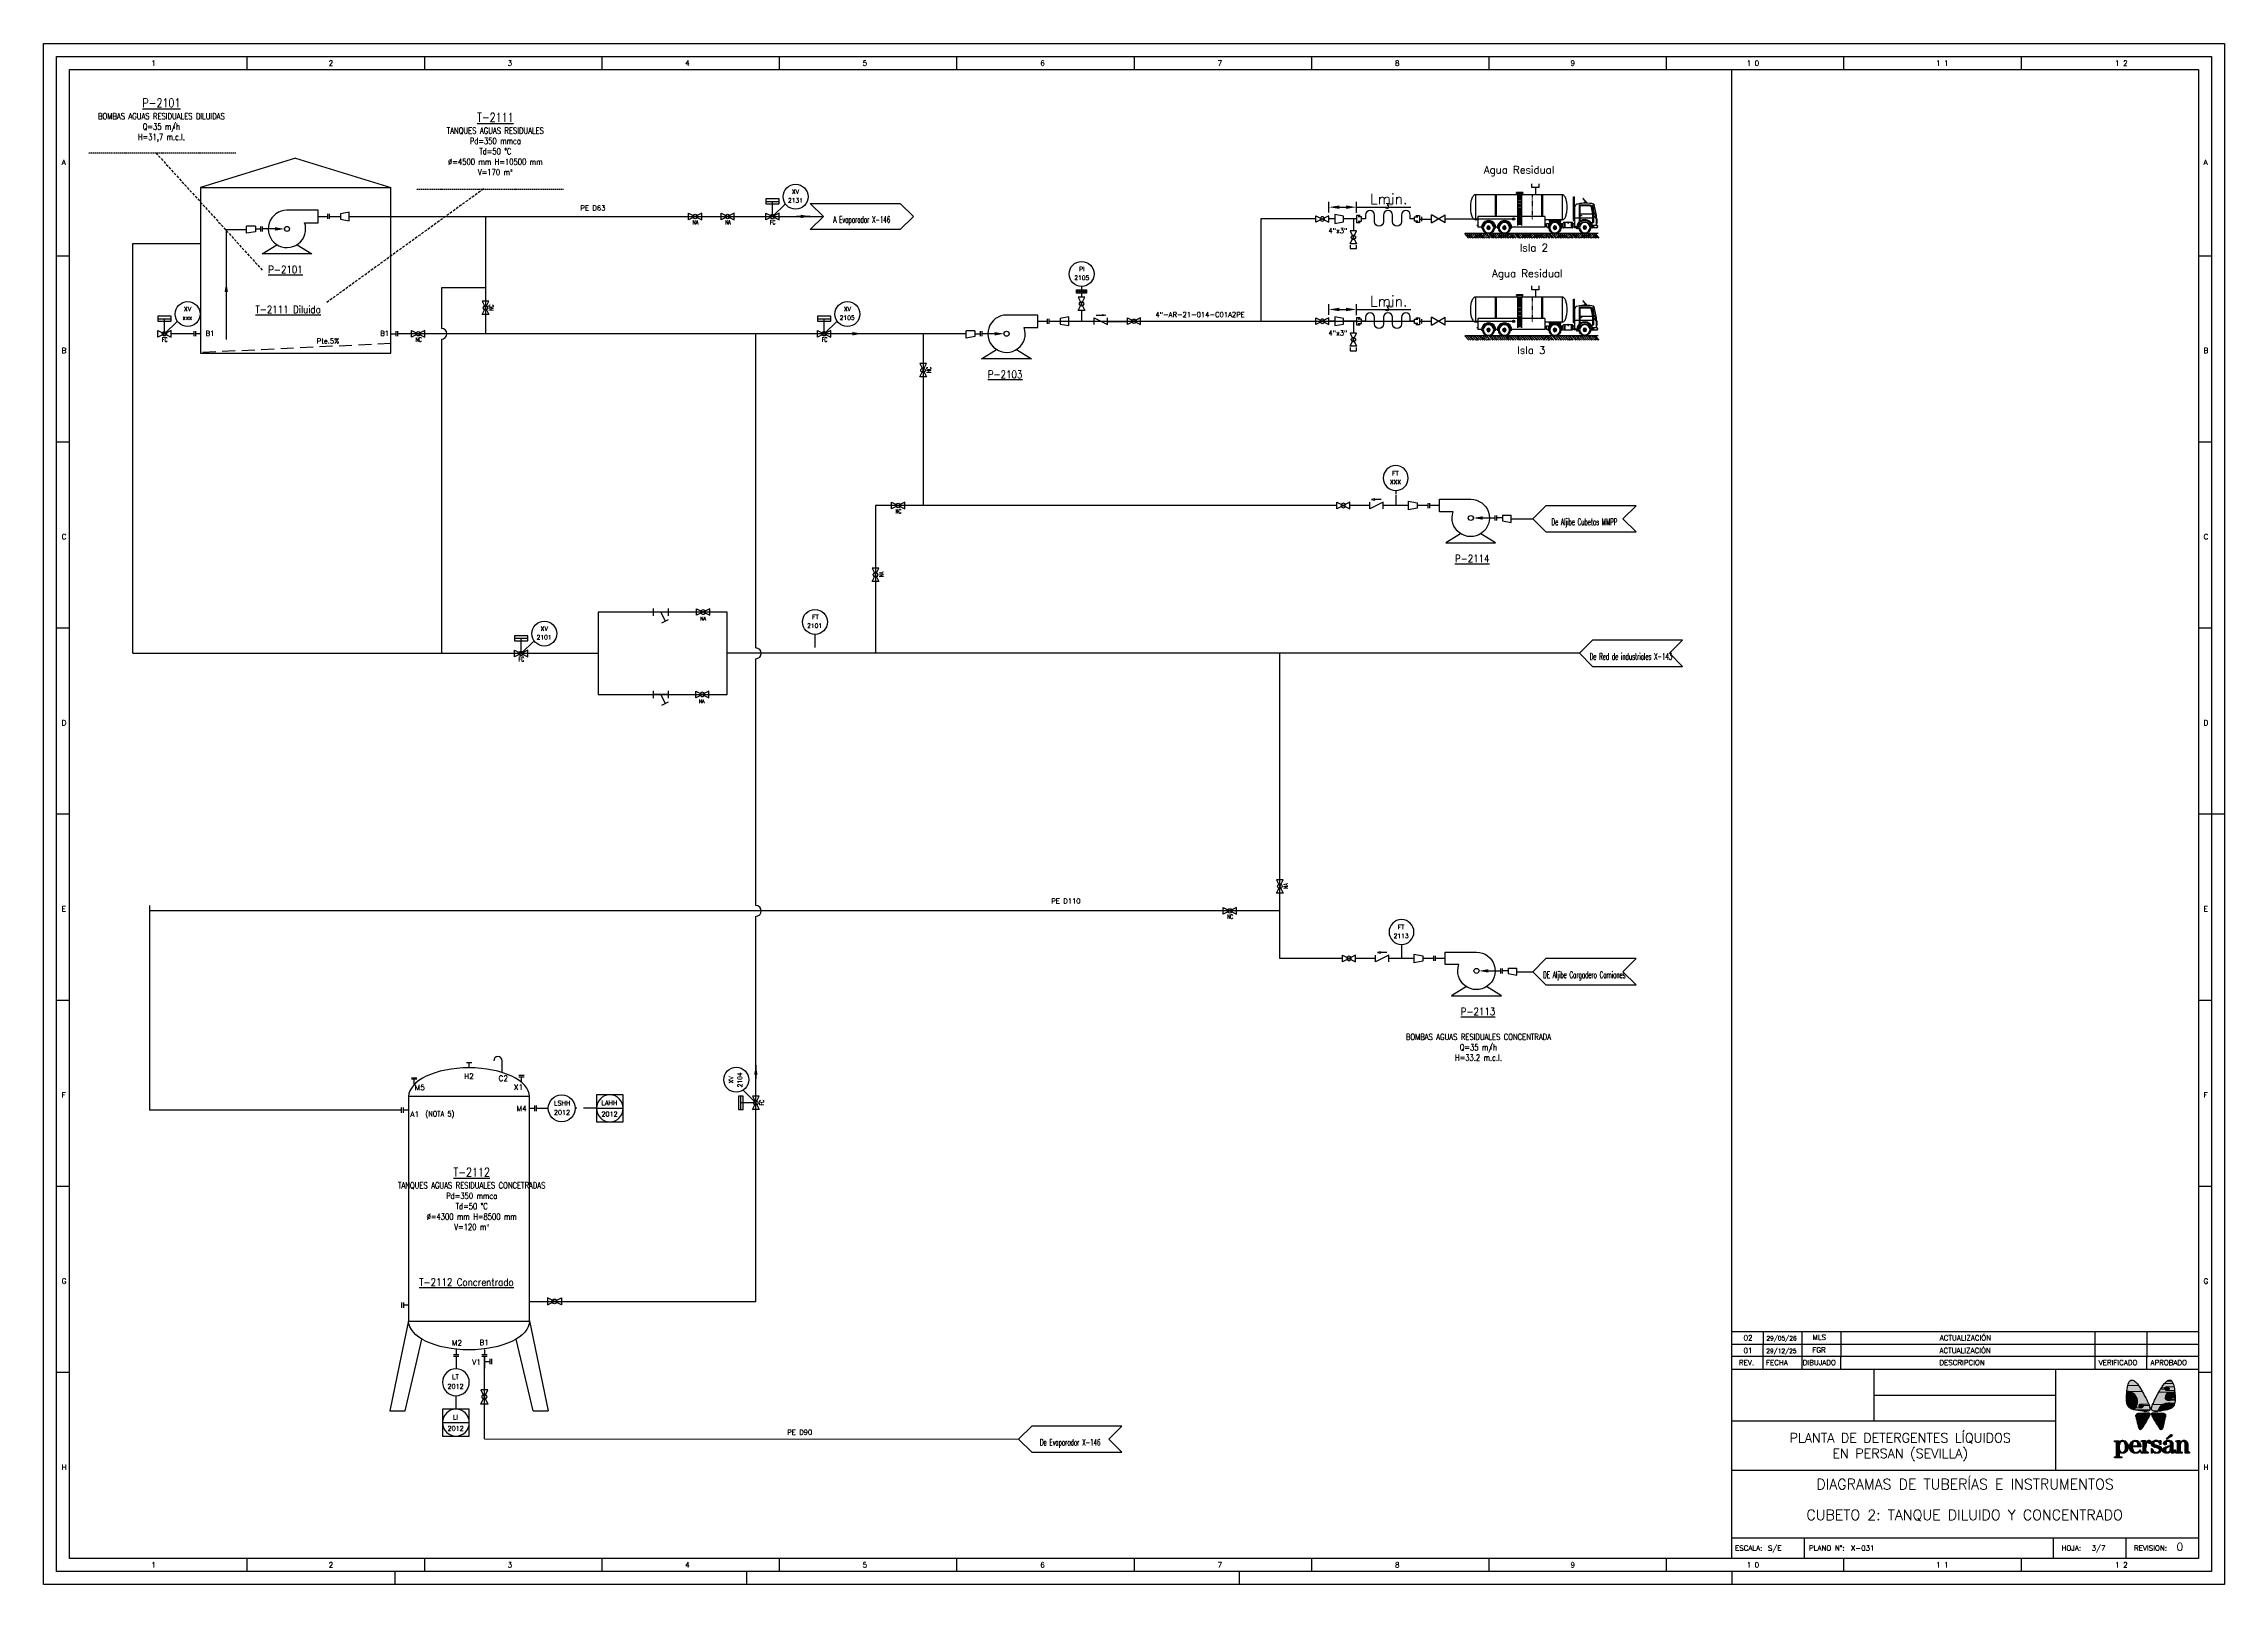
# Model space of a CAD drawing. Header units: millimetres. Extents: x 559 to 3993, y 623 to 920.
# Drawn here: x 1552.6 to 1972.6, y 622.9 to 919.5 of the extents above; entities that cross this region are included whole.
import ezdxf
from ezdxf.enums import TextEntityAlignment as Align

# ---------------------------------------------------------------- set-up
doc = ezdxf.new("R2010")
doc.units = ezdxf.units.MM
doc.linetypes.add('RAYITAS', pattern=[0.375, 0.25, -0.125])
doc.linetypes.add('TRAZOS', pattern=[0.75, 0.5, -0.25])
for name, color, linetype in [('CAJETIN', 1, 'Continuous'), ('CARGACAMIONES', 7, 'Continuous'), ('COTAS', 4, 'Continuous'), ('EQUIPOS', 5, 'Continuous'), ('EQUIPOS 02', 1, 'Continuous'), ('FORMATO', 7, 'Continuous'), ('INSTRUMENTOS', 1, 'Continuous'), ('TEX', 7, 'Continuous'), ('TEX EQUIPOS', 6, 'Continuous'), ('TEXTO-VALVULAS Y ACCESORIOS', 7, 'Continuous'), ('TUBERIA', 5, 'Continuous'), ('VALVULAS Y ACCESORIOS', 1, 'Continuous')]:
    doc.layers.add(name, color=color, linetype=linetype)
doc.styles.add('PY', font='ROMANS.shx')
doc.styles.add('PY1', font='ROMANS.shx', dxfattribs={"width": 0.8})
doc.styles.add('PY3', font='ROMANS.shx', dxfattribs={"width": 0.6})
doc.linetypes.add('SEÑAL_MECANICA2', pattern='A,4.411183,["o",PY,S=4.130212,R=360,X=0,Y=-1.374288],0.588817,-0.374158,["",PY,S=2,R=360,X=0,Y=-0.688262],-2.183682', length=7.55784)
doc.dimstyles.new('1-5', dxfattribs={"dimtxt": 2, "dimasz": 2, "dimexe": 1, "dimexo": 0.5, "dimgap": 0.6, "dimtad": 1, "dimdec": 0, "dimlfac": 5, "dimzin": 0, "dimdsep": 46, "dimtxsty": 'PY', "dimcen": 0.7, "dimclrd": 4, "dimclre": 4, "dimclrt": 7, "dimazin": 0, "dimtfac": 1, "dimtdec": 0, "dimtofl": 0, "dimtmove": 0, "dimatfit": 3, "dimfxl": 1, "dimtolj": 1, "dimtzin": 0, "dimarcsym": 0})

# ---------------------------------------------------------------- blocks, each defined once
blk = doc.blocks.new('VALV GLOB-V')
at = {"layer": 'INSTRUMENTOS', "color": 1, "flags": 128}
blk.add_lwpolyline([(5.7, -1.43), (5.7, 1.43), (0, -1.43), (0, 1.43)], close=True, dxfattribs=at)
at = {"layer": 'INSTRUMENTOS', "color": 1}
blk.add_circle((2.85, 0), 0.95, dxfattribs=at)
at = {"layer": 'INSTRUMENTOS', "color": 7, "linetype": 'SEÑAL_MECANICA2', "style": 'PY'}
blk.add_attdef('REF.', text='', height=2, dxfattribs=at).set_placement((3, -3.37), align=Align.MIDDLE)
blk = doc.blocks.new('SEÑAL CIR')
at = {"color": 1}
blk.add_circle((0, 5.7), 5.7, dxfattribs=at)
at = {"layer": 'INSTRUMENTOS', "linetype": 'Continuous', "style": 'PY', "flags": 4}
for p in [(0.13, 2.95), (0.18, 6.94)]:
    blk.add_attdef('---', text='', height=2, dxfattribs=at).set_placement(p, align=Align.CENTER)
blk = doc.blocks.new('FLECHA')
at = {"color": 1}
blk.add_solid([(-0.9, -5), (0.9, -5), (0, 0)], dxfattribs=at)
blk = doc.blocks.new('MANG-VAL')
at = {"layer": 'INSTRUMENTOS', "color": 1}
for p, q in [((0, 1.5), (0, -1.5)), ((6, 0), (0, 0)), ((3, 0), (4.8, -3.6)), ((6, 1.5), (6, -1.5)), ((3.46, -4.27), (6.14, -2.93))]:
    blk.add_line(p, q, dxfattribs=at)
blk = doc.blocks.new('REDUCCION')
at = {"color": 1}
for p, q in [((0, 2), (0, -2)), ((4, 1.25), (0, 2)), ((4, -1.25), (4, 1.25)), ((0, -2), (4, -1.25))]:
    blk.add_line(p, q, dxfattribs=at)
at = {"style": 'PY1', "width": 0.8}
blk.add_attdef('.', text='', height=2, dxfattribs=at).set_placement((2, -3.65), align=Align.MIDDLE)
blk = doc.blocks.new('DIAFRAGMA')
at = {"layer": 'INSTRUMENTOS', "color": 1, "ltscale": 0.1, "flags": 128}
blk.add_lwpolyline([(0, -2.25), (0, 2.25), (1.5, 2.25), (1.5, -2.25)], close=True, dxfattribs=at)
blk.add_lwpolyline([(0.46, -2.25), (1.12, -1.86), (0.38, -1.43), (1.12, -1), (0.38, -0.56), (1.12, -0.13), (0.38, 0.3), (1.12, 0.73), (0.38, 1.17), (1.12, 1.6), (0.38, 2.03), (0.75, 2.25)], dxfattribs=at)
blk = doc.blocks.new('VALVULA RETENCION')
at = {"layer": 'VALVULAS Y ACCESORIOS'}
blk.add_line((0.79, 2.4), (3.43, 2.4), dxfattribs=at)
at = {"layer": 'VALVULAS Y ACCESORIOS', "flags": 128}
blk.add_lwpolyline([(0, -1.33), (0, 1.33), (5.33, -1.33), (5.33, 1.33)], dxfattribs=at)
blk.add_lwpolyline([(4.65, 2.4), (3.43, 2.14), (3.43, 2.66)], close=True, dxfattribs=at)
at = {"layer": 'TEXTO-VALVULAS Y ACCESORIOS', "linetype": 'SEÑAL_MECANICA2', "style": 'PY1', "width": 0.8}
blk.add_attdef('REF.', text='', height=2, dxfattribs=at).set_placement((2.94, -3.07), align=Align.MIDDLE)
blk = doc.blocks.new('BANDERA DE FLUJO')
at = {"layer": 'TEX', "color": 1, "ltscale": 0.1, "flags": 128}
blk.add_lwpolyline([(-4, 4), (-31.46, 4), (-27.46, 0), (-31.46, -4), (-4, -4), (0, 0)], close=True, dxfattribs=at)
at = {"layer": 'TEX', "style": 'PY1', "width": 0.8}
for tag, p in [('ETIQUETA-LINEA-1', (-15.73, 0.61)), ('ETIQUETA-LINEA-2', (-15.73, -2.91))]:
    blk.add_attdef(tag, text='', height=2, dxfattribs=at).set_placement(p, align=Align.CENTER)
blk = doc.blocks.new('SEÑAL CIRCU MARCO')
at = {"color": 1, "linetype": 'Continuous', "ltscale": 0.5}
blk.add_line((5.7, 5.7), (-5.7, 5.7), dxfattribs=at)
at = {"color": 1, "flags": 128}
blk.add_lwpolyline([(5.7, 0), (-5.7, 0), (-5.7, 11.4), (5.7, 11.4)], close=True, dxfattribs=at)
at = {"color": 1}
blk.add_circle((0, 5.7), 5.7, dxfattribs=at)
at = {"style": 'PY'}
for tag, p in [('XXX', (0.18, 7.98)), ('YYY', (0.13, 3.24))]:
    blk.add_attdef(tag, text='', height=2, dxfattribs=at).set_placement(p, align=Align.MIDDLE)
blk = doc.blocks.new('TANQUE H')
at = {"layer": 'EQUIPOS'}
for p, q in [((41.92, 10), (4.77, 10)), ((4.77, -10), (41.92, -10))]:
    blk.add_line(p, q, dxfattribs=at)
at = {"layer": 'EQUIPOS', "color": 7}
for p, q in [((4.77, 10), (4.77, -10)), ((41.92, -10), (41.92, 10))]:
    blk.add_line(p, q, dxfattribs=at)
at = {"layer": 'EQUIPOS'}
blk.add_ellipse((4.77, 0), major_axis=(0, -10), ratio=0.47747, start_param=3.141593, end_param=6.283185, dxfattribs=at)
at = {"layer": 'EQUIPOS', "extrusion": (0, 0, -1)}
blk.add_ellipse((41.92, 0), major_axis=(0, -10), ratio=0.47747, start_param=3.141593, end_param=6.283185, dxfattribs=at)
at = {"layer": 'TEX EQUIPOS', "linetype": 'Continuous', "style": 'PY1', "width": 0.8}
blk.add_attdef('REF_EQUIPO', text='', height=3, dxfattribs=at).set_placement((23.35, 0), align=Align.MIDDLE_CENTER)
blk = doc.blocks.new('CAMION CISTERNA ALZ')
at = {"layer": 'CAJETIN', "color": 4, "linetype": 'RAYITAS'}
blk.add_line((38.6, 22.2), (38.6, 7.9), dxfattribs=at)
at = {"layer": 'CARGACAMIONES', "color": 4, "linetype": 'ByBlock'}
for p, q in [((55.7, 22.2), (6.1, 22.2)), ((6.1, 22.2), (6.1, 7.9)), ((17.4, 22.2), (17.4, 9.9)), ((17.8, 22.2), (17.8, 9.9)), ((33.2, 23.6), (29.5, 23.6)), ((29.5, 23.1), (29.5, 23.6)), ((33.2, 23.4), (29.5, 23.4)), ((33.2, 23.1), (29.5, 23.1)), ((29.7, 23.1), (29.7, 22.2)), ((30.1, 22.1), (30.1, 4.6)), ((32.5, 21.4), (30.1, 21.4)), ((32.5, 20.7), (30.1, 20.7)), ((32.5, 19.9), (30.1, 19.9)), ((32.5, 19.1), (30.1, 19.1)), ((32.5, 18.3), (30.1, 18.3)), ((32.5, 17.6), (30.1, 17.6)), ((32.5, 16.8), (30.1, 16.8)), ((32.5, 16), (30.1, 16)), ((32.5, 15.3), (30.1, 15.3)), ((32.5, 14.5), (30.1, 14.5)), ((32.5, 13.7), (30.1, 13.7)), ((32.5, 12.9), (30.1, 12.9)), ((32.5, 22.1), (32.5, 4.6)), ((32.9, 22.2), (32.9, 23.1)), ((33.2, 23.6), (33.2, 23.1)), ((43.9, 22.2), (43.9, 9.9)), ((44.4, 22.2), (44.4, 9.9)), ((55.7, 22.2), (55.7, 7.9)), ((62.2, 7.7), (62.2, 21.1)), ((62.2, 21.1), (62.8, 21.1)), ((62.8, 14.9), (62.8, 21.1)), ((62.8, 15), (62.8, 3.6)), ((62.8, 14.3), (63.2, 14.3)), ((62.8, 13.9), (63.2, 13.9)), ((62.8, 13.5), (63.2, 13.5)), ((62.8, 13.1), (63.2, 13.1)), ((62.8, 12.7), (63.2, 12.7)), ((65.4, 16), (65.4, 6.7)), ((71.8, 16.4), (65.8, 16.4)), ((65.8, 15.8), (65.8, 7)), ((71.8, 16), (66, 16)), ((67.5, 20.2), (69.7, 17.5)), ((67.8, 20.2), (67.5, 20.2)), ((70, 17.5), (67.8, 20.2)), ((69.1, 18.2), (68.1, 17.5)), ((72.2, 15.7), (73.2, 11.2)), ((72.6, 15.8), (73.1, 13.6)), ((73.1, 13.4), (73.1, 15.4)), ((73.1, 15.4), (73.4, 15.4)), ((73.4, 13.4), (73.1, 13.4)), ((73.1, 13.4), (73.6, 11.2)), ((73.2, 15.4), (73.2, 16.2)), ((73.4, 15.4), (73.2, 16.1)), ((73.2, 13.4), (73.2, 12.6)), ((73.2, 12.6), (73.6, 12.6)), ((73.5, 15.2), (73.3, 16.1)), ((73.4, 15.4), (73.4, 13.4)), ((74.2, 16.5), (73.5, 16.5)), ((74.2, 16.4), (73.5, 16.4)), ((74.3, 11.5), (73.7, 14.2)), ((74.2, 11.5), (73.7, 13.9)), ((75.4, 10.4), (74.1, 16.7)), ((7.4, 7.9), (6.1, 7.9)), ((7.1, 4.4), (7.1, 5.1)), ((7.1, 5.1), (7.4, 5.1)), ((7.4, 4.4), (7.1, 4.4)), ((45.8, 9.9), (7.4, 9.9)), ((7.4, 9.9), (7.4, 3.7)), ((9.5, 3.7), (7.4, 3.7)), ((9.5, 3.3), (9.9, 3.3)), ((17.3, 3.3), (17.7, 3.3)), ((18.2, 3.7), (17.7, 3.7)), ((18.6, 3.7), (17.8, 3.7)), ((18.5, 3.3), (18.9, 3.3)), ((26.4, 3.3), (26.8, 3.3)), ((45.8, 3.7), (26.8, 3.7)), ((32.5, 12.2), (30.1, 12.2)), ((32.5, 11.4), (30.1, 11.4)), ((32.5, 10.6), (30.1, 10.6)), ((32.5, 9.8), (30.1, 9.8)), ((32.5, 9.1), (30.1, 9.1)), ((32.5, 8.3), (30.1, 8.3)), ((32.5, 7.5), (30.1, 7.5)), ((32.5, 6.8), (30.1, 6.8)), ((32.5, 6), (30.1, 6)), ((32.5, 5.3), (30.1, 5.3)), ((45.8, 9.9), (45.8, 3.7)), ((55.7, 7.9), (45.8, 7.9)), ((46.7, 5), (45.8, 5)), ((46.7, 4.1), (45.8, 4.1)), ((46.7, 3.7), (46.7, 5.8)), ((46.7, 5.8), (48.3, 5.8)), ((47.5, 3.7), (46.7, 3.7)), ((47.5, 3.3), (47.9, 3.3)), ((48.2, 7.8), (48.2, 7.5)), ((55, 7.8), (48.2, 7.8)), ((48.2, 7.5), (51, 7.5)), ((50.2, 7.3), (48.2, 7.3)), ((48.2, 7.3), (48.2, 6.9)), ((48.2, 6.9), (49.4, 6.9)), ((48.4, 6.9), (48.9, 6.5)), ((48.7, 7.8), (48.7, 7.9)), ((49.3, 7.5), (49.3, 7.3)), ((52.3, 7.5), (55, 7.5)), ((55, 7.3), (53.1, 7.3)), ((53.9, 7.5), (53.9, 7.3)), ((53.9, 6.9), (55, 6.9)), ((54.8, 6.9), (54.3, 6.5)), ((54.5, 7.8), (54.5, 7.9)), ((55, 7.5), (55, 7.8)), ((55, 6.9), (55, 7.3)), ((55, 5.8), (56.3, 5.8)), ((55.4, 3.3), (55.8, 3.3)), ((56.3, 3.7), (55.8, 3.7)), ((56.3, 3.7), (56.3, 6.1)), ((56.7, 6.5), (59, 6.5)), ((61.4, 3.3), (56.7, 3.3)), ((57, 6.5), (57, 3.3)), ((57.2, 6.5), (57.2, 3.3)), ((59, 6.5), (59, 6.2)), ((59.4, 6.5), (61.4, 6.5)), ((59.4, 6.5), (59.4, 6.2)), ((60.9, 6.5), (60.9, 3.3)), ((61.1, 6.5), (61.1, 3.3)), ((61.8, 6.1), (61.8, 3.7)), ((61.8, 5.8), (62.8, 5.8)), ((62.8, 3.7), (61.8, 3.7)), ((62.8, 7.4), (62.6, 7.4)), ((62.8, 12.3), (63.2, 12.3)), ((62.8, 11.9), (63.2, 11.9)), ((62.8, 11.5), (63.2, 11.5)), ((65.4, 8.8), (62.8, 8.8)), ((63, 3.6), (63, 3.9)), ((63, 3.6), (64, 3.6)), ((64.1, 3.4), (63, 3.4)), ((64, 3.6), (64, 3.9)), ((64.1, 2.7), (64.1, 3.4)), ((64.6, 2.7), (64.1, 2.7)), ((64.6, 3.4), (64.6, 2.7)), ((73.2, 11.1), (65.8, 11.1)), ((73.2, 8.8), (65.8, 8.8)), ((66.1, 10.3), (66.1, 10.5)), ((66.1, 10.5), (66.5, 10.5)), ((66.8, 10.3), (66.1, 10.3)), ((66.8, 10.5), (66.8, 10.3)), ((73.4, 6.2), (72.5, 6.2)), ((72.7, 5.4), (72.7, 6)), ((72.7, 3.5), (72.7, 4.7)), ((72.9, 4.9), (75.6, 4.9)), ((72.9, 3.5), (72.9, 3.9)), ((72.9, 3.5), (74, 3.5)), ((75.6, 3.3), (72.9, 3.3)), ((73.2, 11.2), (73.2, 6.2)), ((73.6, 11.2), (73.6, 6.4)), ((74, 3.5), (74, 3.9)), ((74.5, 10.1), (74.5, 9.2)), ((74.6, 10.3), (74.6, 9.1)), ((75.3, 11.2), (74.7, 11.2)), ((75.3, 11.1), (74.7, 11.1)), ((75.4, 10.4), (74.7, 10.4)), ((74.7, 9), (75.4, 9)), ((75.4, 8.9), (75.2, 8.9)), ((75.4, 8.7), (75.2, 8.7)), ((75.4, 5.8), (75.2, 5.8)), ((75.3, 8.7), (75.3, 5.8)), ((75.4, 4.9), (75.4, 10.4)), ((75.4, 8.6), (75.5, 8.6)), ((75.5, 5.9), (75.4, 5.9)), ((75.5, 8.6), (75.5, 5.9)), ((75.6, 8.6), (75.5, 8.6)), ((75.5, 5.9), (75.6, 5.9)), ((75.6, 5.9), (75.6, 8.6)), ((75.8, 4.7), (75.8, 3.5)), ((75.8, 4.5), (76, 4.5)), ((76, 3.7), (75.8, 3.7)), ((76, 4.5), (76, 3.7))]:
    blk.add_line(p, q, dxfattribs=at)
at = {"layer": 'CARGACAMIONES', "color": 4}
for p, q in [((76.4, 0), (0, 0)), ((2.3, -2.5), (0, 0)), ((37.4, -1.2), (38.6, 0)), ((38, -1.8), (39.7, 0)), ((42, -2.5), (39.7, 0)), ((43.1, -2.5), (40.8, 0)), ((44.2, -2.5), (42, 0)), ((45.4, -2.5), (43.1, 0)), ((43.7, -0.6), (44.2, 0)), ((44.2, -1.2), (45.4, 0)), ((44.8, -1.8), (46.5, 0)), ((48.8, -2.5), (46.5, 0)), ((49.9, -2.5), (47.6, 0)), ((3.4, -2.5), (1.1, 0)), ((4.5, -2.5), (2.3, 0)), ((2.8, -0.6), (3.4, 0)), ((3.4, -1.2), (4.5, 0)), ((4, -1.8), (5.7, 0)), ((4.5, -2.5), (6.2, -0.6)), ((5.6, -2.5), (6.8, -1.2)), ((8, -2.5), (5.7, 0)), ((6.7, -2.5), (7.3, -1.8)), ((9.1, -2.5), (6.8, 0)), ((10.2, -2.5), (7.9, 0)), ((11.3, -2.5), (9, 0)), ((10.2, -1.2), (11.3, 0)), ((10.7, -1.8), (12.4, 0)), ((11.3, -2.5), (13, -0.6)), ((14.7, -2.5), (12.4, 0)), ((12.4, -2.5), (13.6, -1.2)), ((13.5, -2.5), (14.1, -1.8)), ((15.9, -2.5), (13.6, 0)), ((17, -2.5), (14.7, 0)), ((18.1, -2.5), (15.8, 0)), ((16.4, -0.6), (17, 0)), ((17, -1.2), (18.1, 0)), ((17.5, -1.9), (19.2, 0)), ((18.1, -2.5), (19.8, -0.6)), ((21.5, -2.5), (19.2, 0)), ((19.2, -2.5), (20.4, -1.2)), ((20.3, -2.5), (20.9, -1.8)), ((22.6, -2.5), (20.4, 0)), ((23.8, -2.5), (21.5, 0)), ((24.9, -2.5), (22.6, 0)), ((23.2, -0.9), (23.8, -0.3)), ((23.7, -1.2), (24.9, 0)), ((24.3, -1.9), (26, 0)), ((24.8, -2.5), (26.6, -0.6)), ((28.3, -2.5), (26, 0)), ((26, -2.5), (27.1, -1.2)), ((29.4, -2.5), (27.1, 0)), ((27.1, -2.5), (27.7, -1.8)), ((30.6, -2.5), (28.3, 0)), ((31.7, -2.5), (29.4, 0)), ((30, -0.8), (30.6, -0.1)), ((30.5, -1.2), (31.7, 0)), ((31.1, -1.9), (32.8, 0)), ((31.6, -2.5), (33.4, -0.6)), ((35.1, -2.5), (32.8, 0)), ((32.8, -2.5), (33.9, -1.2)), ((36.2, -2.5), (33.9, 0)), ((33.9, -2.5), (34.5, -1.8)), ((37.3, -2.5), (35.1, 0)), ((38.5, -2.5), (36.2, 0)), ((36.9, -0.8), (37.4, -0.1)), ((38.5, -2.5), (40.3, -0.6)), ((39.7, -2.5), (40.8, -1.2)), ((40.8, -2.5), (41.4, -1.8)), ((45.3, -2.5), (47, -0.6)), ((46.4, -2.5), (47.6, -1.2)), ((47.6, -2.5), (48.2, -1.8)), ((51, -2.5), (48.7, 0)), ((52.2, -2.5), (49.9, 0)), ((50.4, -0.6), (51, 0)), ((51, -1.2), (52.1, 0)), ((51.6, -1.8), (53.3, 0)), ((52.1, -2.5), (53.8, -0.6)), ((53.2, -2.5), (54.4, -1.2)), ((55.6, -2.5), (53.3, 0)), ((56.7, -2.5), (54.4, 0)), ((54.4, -2.5), (55, -1.8)), ((57.8, -2.5), (55.5, 0)), ((58.9, -2.5), (56.7, 0)), ((57.8, -1.2), (58.9, 0)), ((58.4, -1.8), (60.1, 0)), ((58.9, -2.5), (60.6, -0.6)), ((60, -2.5), (61.2, -1.2)), ((62.3, -2.5), (60.1, 0)), ((61.1, -2.5), (61.7, -1.8)), ((63.5, -2.5), (61.2, 0)), ((64.6, -2.5), (62.3, 0)), ((65.7, -2.5), (63.4, 0)), ((64, -0.6), (64.6, 0)), ((64.6, -1.2), (65.7, 0)), ((65.1, -1.9), (66.8, 0)), ((65.7, -2.5), (67.4, -0.6)), ((69.1, -2.5), (66.8, 0)), ((66.8, -2.5), (68, -1.2)), ((67.9, -2.5), (68.5, -1.8)), ((70.3, -2.5), (68, 0)), ((71.4, -2.5), (69.1, 0)), ((72.5, -2.5), (70.2, 0)), ((70.8, -0.9), (71.4, -0.3)), ((71.4, -1.2), (72.5, 0)), ((71.9, -1.9), (73.6, 0)), ((72.5, -2.5), (74.2, -0.6)), ((75.9, -2.5), (73.6, 0)), ((73.6, -2.5), (74.8, -1.2)), ((74.7, -2.5), (75.3, -1.8)), ((77, -2.5), (74.8, 0))]:
    blk.add_line(p, q, dxfattribs=at)
at = {"layer": 'CARGACAMIONES', "color": 4, "linetype": 'ByBlock'}
for centre, radius in [((13.5, 3.4), 3.38), ((13.5, 3.4), 0.794), ((13, 3.4), 0.0993), ((13.1, 3.8), 0.0993), ((13.1, 3), 0.0993), ((13.5, 3.4), 0.397), ((13.5, 4), 0.0993), ((13.5, 2.8), 0.0993), ((14, 3.8), 0.0993), ((14, 3), 0.0993), ((14.1, 3.4), 0.0993), ((22.6, 3.4), 3.38), ((22.6, 3.4), 0.794), ((22, 3.4), 0.0993), ((22.2, 3.8), 0.0993), ((22.2, 3), 0.0993), ((22.6, 3.4), 0.397), ((22.6, 4), 0.0993), ((22.6, 2.8), 0.0993), ((23, 3.8), 0.0993), ((23, 3), 0.0993), ((23.2, 3.4), 0.0993), ((51.6, 3.4), 3.38), ((51.6, 3.4), 0.794), ((51, 3.4), 0.0993), ((51.2, 3.8), 0.0993), ((51.2, 3), 0.0993), ((51.6, 3.4), 0.397), ((51.6, 4), 0.0993), ((51.6, 2.8), 0.0993), ((52, 3.8), 0.0993), ((52, 3), 0.0993), ((52.2, 3.4), 0.0993), ((59.2, 6.5), 0.199), ((68.7, 3.5), 3.38), ((68.7, 3.5), 0.794), ((68.1, 3.5), 0.0993), ((68.3, 3.9), 0.0993), ((68.3, 3.1), 0.0993), ((68.7, 3.5), 0.397), ((68.7, 4.1), 0.0993), ((68.7, 2.9), 0.0993), ((69.1, 3.9), 0.0993), ((69.1, 3.1), 0.0993), ((69.3, 3.5), 0.0993)]:
    blk.add_circle(centre, radius, dxfattribs=at)
at = {"layer": 'CARGACAMIONES', "color": 4, "linetype": 'Continuous'}
blk.add_circle((27.9, 8.4), 0.718, dxfattribs=at)
at = {"layer": 'CARGACAMIONES', "color": 4, "linetype": 'ByBlock'}
for centre, radius, start, end in [((20.3, 15.1), 17.2, 170.2727, 180), ((20.3, 15.1), 17.2, 180, 189.7273), ((13.2, 16.3), 10, 157.5177, 170.2727), ((8.8, 18.2), 5.23, 135.0251, 157.5177), ((6.1, 20.9), 1.36, 90, 135.0251), ((55.7, 20.9), 1.36, 44.9749, 90), ((53, 18.2), 5.23, 22.4823, 44.9749), ((48.5, 16.3), 10, 9.7273, 22.4823), ((41.4, 15.1), 17.2, 360, 9.7273), ((41.4, 15.1), 17.2, 350.2727, 0), ((64.8, 15), 1.99, 90, 180), ((69.3, -2.4), 19.9, 77.0128, 102.9872), ((65.8, 16), 0.397, 90, 180), ((66, 15.8), 0.199, 90, 180), ((69.7, 17.7), 0.0993, 0, 180), ((69.7, 17.7), 0.0993, 180, 0), ((71.8, 15.6), 0.794, 11.9442, 90), ((71.8, 15.6), 0.397, 11.9442, 90), ((73.5, 16.2), 0.298, 90, 191.9761), ((73.5, 16.2), 0.199, 90, 191.9761), ((72.4, 14.4), 1.4, 315, 45), ((73.7, 16.6), 0.397, 11.9761, 90), ((13.2, 13.9), 10, 189.7273, 202.4823), ((8.8, 12), 5.23, 202.4823, 224.9749), ((6.1, 9.3), 1.36, 224.9749, 270), ((13.6, 3.4), 4.12, 358.6196, 181.3804), ((13.6, 3.4), 3.72, 358.4724, 181.5276), ((13.5, 3.4), 2.98, 90, 270), ((13.5, 3.4), 0.993, 90, 270), ((13.5, 3.4), 2.98, 270, 90), ((13.5, 3.4), 0.993, 270, 90), ((22.7, 3.4), 4.12, 358.6196, 181.3804), ((22.7, 3.4), 3.72, 358.4724, 181.5276), ((22.6, 3.4), 2.98, 90, 270), ((22.6, 3.4), 0.993, 90, 270), ((22.6, 3.4), 2.98, 270, 90), ((22.6, 3.4), 0.993, 270, 90), ((51.7, 3.4), 4.12, 358.6196, 181.3804), ((51.7, 3.4), 3.72, 358.4724, 181.5276), ((51.6, 3.4), 2.98, 90, 270), ((51.6, 3.4), 0.993, 90, 270), ((51.6, 3.4), 2.98, 270, 90), ((51.6, 3.4), 0.993, 270, 90), ((55.7, 9.3), 1.36, 270, 315.0251), ((56.7, 6.1), 0.397, 90, 180), ((56.7, 3.7), 0.397, 180, 270), ((53, 12), 5.23, 315.0251, 337.5177), ((48.5, 13.9), 10, 337.5177, 350.2727), ((59.2, 6.2), 0.199, 180, 0), ((61.4, 6.1), 0.397, 0, 90), ((61.4, 3.7), 0.397, 270, 0), ((62.6, 7.7), 0.397, 180, 270), ((63, 3.6), 0.199, 180, 270), ((63.5, 3.4), 0.674, 45, 135), ((68.7, 3.5), 4.62, 31.8706, 181.3804), ((68.7, 3.5), 4.12, 17.5788, 181.3804), ((68.7, 3.5), 2.98, 90, 270), ((68.7, 3.5), 0.993, 90, 270), ((68.7, 3.5), 2.98, 270, 90), ((68.7, 3.5), 0.993, 270, 90), ((72.7, 5.7), 0.298, 270, 90), ((72.9, 4.7), 0.199, 90, 180), ((72.9, 3.5), 0.199, 180, 270), ((68.7, 3.5), 4.62, 17.5788, 25.7368), ((73.5, 3.3), 0.843, 45, 135), ((73.4, 6.4), 0.199, 270, 0), ((74.7, 11.6), 0.497, 191.9761, 270), ((74.7, 11.6), 0.397, 191.9761, 270), ((74.7, 10.3), 0.0993, 90, 180), ((74.7, 9.1), 0.0993, 180, 270), ((75.6, 4.7), 0.199, 0, 90), ((75.6, 3.5), 0.199, 270, 0)]:
    blk.add_arc(centre, radius, start, end, dxfattribs=at)
at = {"layer": 'CARGACAMIONES', "color": 4}
for start, end in [(357.7085, 177.7085), (177.7085, 357.7085)]:
    blk.add_arc((74.8, -1.4), 0.0145, start, end, dxfattribs=at)
blk = doc.blocks.new('*D40')
at = {"layer": 'COTAS', "color": 4, "lineweight": -2, "transparency": 16777216}
for p, q in [((1800.11, 867.3), (1800.11, 869.35)), ((1802.11, 868.35), (1803.42, 868.35)), ((1805.42, 867.26), (1805.42, 869.35)), ((1805.42, 868.35), (1815.86, 868.35))]:
    blk.add_line(p, q, dxfattribs=at)
at = {"layer": 'COTAS', "color": 4, "transparency": 16777216}
for points in [[(1802.11, 868.69), (1802.11, 868.02), (1800.11, 868.35)], [(1803.42, 868.69), (1803.42, 868.02), (1805.42, 868.35)]]:
    blk.add_solid(points, dxfattribs=at)
at = {"layer": 'Defpoints', "color": 0, "transparency": 16777216}
for p in [(1800.11, 866.8), (1805.42, 868.35), (1805.42, 866.76)]:
    blk.add_point(p, dxfattribs=at)
at = {"layer": 'COTAS', "color": 7, "transparency": 16777216, "insert": (1811.64, 869.95), "char_height": 2, "attachment_point": 5, "style": 'PY'}
blk.add_mtext('\\A1;Lmin.', dxfattribs=at)
blk = doc.blocks.new('*D39')
at = {"layer": 'COTAS', "color": 4, "lineweight": -2, "transparency": 16777216}
for p, q in [((1800.11, 887), (1800.11, 889.05)), ((1802.11, 888.05), (1803.42, 888.05)), ((1805.42, 886.96), (1805.42, 889.05)), ((1805.42, 888.05), (1815.86, 888.05))]:
    blk.add_line(p, q, dxfattribs=at)
at = {"layer": 'COTAS', "color": 4, "transparency": 16777216}
for points in [[(1802.11, 888.38), (1802.11, 887.72), (1800.11, 888.05)], [(1803.42, 888.38), (1803.42, 887.72), (1805.42, 888.05)]]:
    blk.add_solid(points, dxfattribs=at)
at = {"layer": 'Defpoints', "color": 0, "transparency": 16777216}
for p in [(1800.11, 886.5), (1805.42, 888.05), (1805.42, 886.46)]:
    blk.add_point(p, dxfattribs=at)
at = {"layer": 'COTAS', "color": 7, "transparency": 16777216, "insert": (1811.64, 889.65), "char_height": 2, "attachment_point": 5, "style": 'PY'}
blk.add_mtext('\\A1;Lmin.', dxfattribs=at)
blk = doc.blocks.new('MARCO-A1')
at = {"layer": 'FORMATO', "color": 5}
for p, q in [((78.42, 589), (78.42, 584)), ((146.83, 589), (146.83, 584)), ((215.25, 589), (215.25, 584)), ((283.67, 589), (283.67, 584)), ((352.08, 589), (352.08, 584)), ((420.5, 589), (420.5, 584)), ((488.92, 589), (488.92, 584)), ((557.33, 589), (557.33, 584)), ((625.75, 589), (625.75, 584)), ((694.17, 589), (694.17, 584)), ((762.58, 589), (762.58, 584)), ((5, 512.25), (10, 512.25)), ((831, 512.25), (836, 512.25)), ((5, 440.5), (10, 440.5)), ((831, 440.5), (836, 440.5)), ((5, 368.75), (10, 368.75)), ((831, 368.75), (836, 368.75)), ((5, 297), (10, 297)), ((831, 297), (836, 297)), ((5, 225.25), (10, 225.25)), ((831, 225.25), (836, 225.25)), ((5, 153.5), (10, 153.5)), ((831, 153.5), (836, 153.5)), ((5, 81.75), (10, 81.75)), ((831, 81.75), (836, 81.75)), ((78.42, 10), (78.42, 5)), ((146.83, 10), (146.83, 5)), ((215.25, 10), (215.25, 5)), ((283.67, 10), (283.67, 5)), ((352.08, 10), (352.08, 5)), ((420.5, 10), (420.5, 5)), ((488.92, 10), (488.92, 5)), ((557.33, 10), (557.33, 5)), ((625.75, 10), (625.75, 5)), ((694.17, 10), (694.17, 5)), ((762.58, 10), (762.58, 5))]:
    blk.add_line(p, q, dxfattribs=at)
at = {"layer": 'FORMATO', "color": 1, "linetype": 'Continuous'}
for p, q in [((836, 297), (841, 297)), ((135.5, 5), (135.5, 0)), ((271, 5), (271, 0)), ((461, 5), (461, 0)), ((651, 5), (651, 0))]:
    blk.add_line(p, q, dxfattribs=at)
at = {"layer": 'FORMATO', "color": 1}
blk.add_lwpolyline([(0, 594), (841, 594), (841, 0), (0, 0)], close=True, dxfattribs=at)
at = {"layer": 'FORMATO', "color": 5}
blk.add_lwpolyline([(5, 589), (836, 589), (836, 5), (5, 5)], close=True, dxfattribs=at)
at = {"layer": 'FORMATO', "color": 8, "linetype": 'Continuous'}
blk.add_lwpolyline([(10, 584), (831, 584), (831, 10), (10, 10)], close=True, dxfattribs=at)
at = {"layer": 'FORMATO', "color": 1, "style": 'PY'}
for s, p in [('1', (41.52, 585.5)), ('2', (109.93, 585.5)), ('3', (178.99, 585.5)), ('4', (247.4, 585.5)), ('5', (315.82, 585.5)), ('6', (384.34, 585.5)), ('7', (452.75, 585.5)), ('8', (521.17, 585.5)), ('9', (588.85, 585.5)), ('1 0', (656.77, 585.5)), ('1 1', (729.83, 585.5)), ('1 2', (798.88, 585.5)), ('A', (7, 547.25)), ('A', (833, 547.25)), ('B', (7, 474.67)), ('B', (833, 474.67)), ('C', (7, 402.92)), ('C', (833, 402.92)), ('D', (7, 331.17)), ('D', (833, 331.17)), ('E', (7, 259.42)), ('E', (833, 259.42)), ('F', (7, 187.67)), ('F', (833, 187.67)), ('G', (7, 115.92)), ('G', (833, 115.92)), ('H', (7, 44.17)), ('H', (833, 44.17)), ('1', (41.52, 6.5)), ('2', (109.93, 6.5)), ('3', (178.99, 6.5)), ('4', (247.4, 6.5)), ('5', (315.82, 6.5)), ('6', (384.34, 6.5)), ('7', (452.75, 6.5)), ('8', (521.17, 6.5)), ('9', (588.85, 6.5)), ('1 0', (656.77, 6.5)), ('1 1', (729.83, 6.5)), ('1 2', (798.88, 6.5))]:
    blk.add_text(s, height=2, dxfattribs=at).set_placement(p)
blk = doc.blocks.new('Simbolo persan')
at = {"layer": 'CAJETIN', "true_color": 0x0080ad, "transparency": 33554559}
h = blk.add_hatch(color=144, dxfattribs=at)
h.paths.add_polyline_path([(3046.77, 1411.45), (3046.51, 1411.37), (3046.26, 1411.5), (3046.17, 1411.62), (3046.17, 1411.92), (3046.26, 1412.05), (3046.34, 1412.09), (3046.39, 1412.13), (3046.47, 1412.13), (3046.56, 1412.17), (3046.6, 1412.13), (3046.72, 1412.13), (3046.85, 1412), (3046.89, 1411.92), (3046.89, 1411.88), (3046.94, 1411.88), (3046.94, 1411.67), (3046.89, 1411.62), (3046.85, 1411.54)])
h.paths.add_polyline_path([(3048.25, 1411.33), (3048.25, 1411.54), (3048.21, 1411.62), (3048.21, 1411.71), (3048.16, 1411.79), (3048.16, 1411.88), (3048.12, 1411.92), (3048.12, 1412), (3048.08, 1412.09), (3048.08, 1412.13), (3048.04, 1412.13), (3048.04, 1412.17), (3047.95, 1412.34), (3047.95, 1412.39), (3047.91, 1412.47), (3047.87, 1412.6), (3047.74, 1412.85), (3047.66, 1412.98), (3047.57, 1413.19), (3047.49, 1413.36), (3047.4, 1413.49), (3047.27, 1413.78), (3047.23, 1413.78), (3047.11, 1413.99), (3047.11, 1414.04), (3047.06, 1414.16), (3046.98, 1414.25), (3046.85, 1414.5), (3046.81, 1414.54), (3046.81, 1414.63), (3046.68, 1414.8), (3046.64, 1414.84), (3046.51, 1415.05), (3046.47, 1415.14), (3046.34, 1415.31), (3046.22, 1415.56), (3046.05, 1415.77), (3045.92, 1415.98), (3045.67, 1416.24), (3045.62, 1416.32), (3045.5, 1416.45), (3045.45, 1416.45), (3045.33, 1416.58), (3045.2, 1416.66), (3045.16, 1416.7), (3045.07, 1416.75), (3044.99, 1416.75), (3044.95, 1416.79), (3044.65, 1416.79), (3044.61, 1416.75), (3044.57, 1416.75), (3044.48, 1416.7), (3044.44, 1416.66), (3044.4, 1416.58), (3044.35, 1416.58), (3044.18, 1416.32), (3044.18, 1416.24), (3044.1, 1416.03), (3044.06, 1415.98), (3043.97, 1415.56), (3043.93, 1415.48), (3043.93, 1415.31), (3043.89, 1415.14), (3043.89, 1415.05), (3043.85, 1414.84), (3043.85, 1414.8), (3043.8, 1414.63), (3043.8, 1414.59), (3044.14, 1414.59), (3044.23, 1414.54), (3044.31, 1414.54), (3044.52, 1414.5), (3044.69, 1414.42), (3044.73, 1414.42), (3044.99, 1414.25), (3045.16, 1414.16), (3045.29, 1414.04), (3045.29, 1413.99), (3045.5, 1413.78), (3045.67, 1413.49), (3045.71, 1413.36), (3045.79, 1413.19), (3045.84, 1412.98), (3045.88, 1412.85), (3045.88, 1412.34), (3045.84, 1412.17), (3045.84, 1412.09), (3045.79, 1412.05), (3045.75, 1411.92), (3045.75, 1411.84), (3045.71, 1411.84), (3045.71, 1411.75), (3045.67, 1411.71), (3045.67, 1411.67), (3045.62, 1411.62), (3045.54, 1411.5), (3045.5, 1411.41), (3045.37, 1411.28), (3045.33, 1411.2), (3045.2, 1411.07), (3045.24, 1411.07), (3045.33, 1411.03), (3045.45, 1411.03), (3045.79, 1410.95), (3046, 1410.9), (3046.39, 1410.86), (3046.85, 1410.78), (3047.06, 1410.78), (3047.23, 1410.73), (3047.7, 1410.73), (3047.78, 1410.78), (3047.91, 1410.78), (3048.08, 1410.86), (3048.21, 1410.99), (3048.21, 1411.03), (3048.25, 1411.03), (3048.25, 1411.2), (3048.29, 1411.28)], flags=0)
h = blk.add_hatch(color=144, dxfattribs=at)
h.paths.add_polyline_path([(3050.2, 1414.84), (3050.15, 1414.76), (3050.07, 1414.63), (3049.9, 1414.29), (3049.86, 1414.25), (3049.86, 1414.21), (3049.82, 1414.12), (3049.77, 1414.12), (3049.73, 1413.99), (3049.6, 1413.78), (3049.56, 1413.66), (3049.52, 1413.57), (3049.39, 1413.36), (3049.35, 1413.27), (3049.35, 1413.23), (3049.31, 1413.23), (3049.31, 1413.15), (3049.26, 1413.11), (3049.22, 1413.02), (3049.18, 1412.98), (3049.18, 1412.94), (3049.14, 1412.89), (3049.1, 1412.72), (3048.97, 1412.47), (3048.88, 1412.34), (3048.88, 1412.3), (3048.84, 1412.26), (3048.84, 1412.17), (3048.76, 1412.05), (3048.71, 1411.88), (3048.71, 1411.84), (3048.67, 1411.75), (3048.63, 1411.62), (3048.63, 1411.54), (3048.59, 1411.45), (3048.59, 1411.16), (3048.63, 1411.12), (3048.63, 1411.03), (3048.71, 1410.9), (3048.76, 1410.9), (3048.93, 1410.82), (3048.97, 1410.78), (3049.1, 1410.78), (3049.14, 1410.73), (3049.65, 1410.73), (3049.73, 1410.78), (3049.86, 1410.78), (3049.86, 1410.9), (3049.9, 1410.9), (3049.9, 1411.03), (3049.94, 1411.12), (3049.94, 1411.16), (3050.03, 1411.28), (3050.03, 1411.37), (3050.2, 1411.54), (3050.24, 1411.62), (3050.32, 1411.75), (3050.45, 1411.84), (3050.53, 1411.88), (3050.75, 1412.05), (3050.96, 1412.17), (3051.25, 1412.26), (3051.38, 1412.3), (3051.47, 1412.3), (3051.76, 1412.34), (3052.19, 1412.34), (3052.4, 1412.3), (3052.48, 1412.26), (3052.61, 1412.22), (3052.82, 1412.13), (3052.91, 1412.09), (3052.95, 1412.05), (3052.95, 1412.09), (3052.99, 1412.13), (3052.99, 1412.22), (3053.03, 1412.26), (3053.03, 1412.34), (3053.08, 1412.47), (3053.08, 1412.55), (3053.12, 1412.72), (3053.12, 1413.27), (3053.03, 1413.32), (3053.03, 1413.36), (3052.95, 1413.4), (3052.82, 1413.49), (3052.61, 1413.49), (3052.57, 1413.4), (3052.52, 1413.36), (3052.52, 1413.32), (3052.48, 1413.27), (3052.44, 1413.19), (3052.4, 1413.15), (3052.4, 1413.11), (3052.36, 1413.11), (3052.31, 1413.02), (3052.23, 1412.98), (3052.19, 1412.94), (3052.1, 1412.89), (3051.76, 1412.89), (3051.38, 1413.02), (3051.25, 1413.15), (3051.21, 1413.23), (3051.21, 1413.36), (3051.25, 1413.57), (3051.25, 1413.66), (3051.3, 1413.78), (3051.38, 1413.99), (3051.47, 1414.12), (3051.59, 1414.25), (3051.68, 1414.29), (3052.06, 1414.29), (3052.19, 1414.25), (3052.31, 1414.25), (3052.44, 1414.29), (3052.61, 1414.29), (3052.99, 1414.54), (3053.03, 1414.63), (3053.03, 1414.88), (3052.99, 1414.97), (3052.99, 1415.14), (3052.95, 1415.26), (3052.95, 1415.43), (3052.91, 1415.48), (3052.91, 1415.52), (3052.86, 1415.65), (3052.86, 1415.73), (3052.82, 1415.9), (3052.74, 1416.11), (3052.69, 1416.24), (3052.65, 1416.28), (3052.57, 1416.45), (3052.57, 1416.49), (3052.31, 1416.75), (3052.23, 1416.75), (3052.19, 1416.79), (3051.97, 1416.79), (3051.89, 1416.75), (3051.85, 1416.75), (3051.72, 1416.7), (3051.68, 1416.66), (3051.55, 1416.58), (3051.09, 1416.11), (3050.92, 1415.9), (3050.79, 1415.73), (3050.75, 1415.65), (3050.66, 1415.52), (3050.62, 1415.52), (3050.62, 1415.48), (3050.58, 1415.43), (3050.49, 1415.31), (3050.45, 1415.22), (3050.37, 1415.14), (3050.37, 1415.05), (3050.32, 1415.05), (3050.24, 1414.88)])
h.paths.add_polyline_path([(3051.42, 1414.76), (3051.34, 1414.84), (3051.25, 1414.88), (3051.21, 1414.97), (3051.21, 1415.05), (3051.17, 1415.14), (3051.21, 1415.18), (3051.21, 1415.31), (3051.3, 1415.43), (3051.42, 1415.48), (3051.59, 1415.52), (3051.68, 1415.48), (3051.72, 1415.48), (3051.8, 1415.43), (3051.85, 1415.39), (3051.93, 1415.26), (3051.97, 1415.14), (3051.93, 1414.97), (3051.89, 1414.88), (3051.85, 1414.88), (3051.8, 1414.8), (3051.72, 1414.76)], flags=0)
at = {"layer": 'CAJETIN', "true_color": 0xa3cbc0, "transparency": 33554559}
for points in [[(3051.68, 1415.48), (3051.59, 1415.52), (3051.42, 1415.48), (3051.3, 1415.43), (3051.3, 1415.39), (3051.21, 1415.31), (3051.21, 1415.18), (3051.17, 1415.14), (3051.21, 1415.05), (3051.21, 1414.97), (3051.25, 1414.88), (3051.3, 1414.88), (3051.34, 1414.84), (3051.34, 1414.8), (3051.42, 1414.76), (3051.72, 1414.76), (3051.8, 1414.8), (3051.8, 1414.84), (3051.89, 1414.88), (3051.93, 1414.97), (3051.93, 1415.05), (3051.97, 1415.14), (3051.93, 1415.18), (3051.93, 1415.31), (3051.85, 1415.39), (3051.85, 1415.43), (3051.72, 1415.48)], [(3044.14, 1414.59), (3043.8, 1414.59), (3043.8, 1414.25), (3043.76, 1414.16), (3043.76, 1412.72), (3043.8, 1412.6), (3043.8, 1412.47), (3043.85, 1412.34), (3043.85, 1412.3), (3043.89, 1412.09), (3043.93, 1411.96), (3044.1, 1411.71), (3044.14, 1411.62), (3044.35, 1411.41), (3044.4, 1411.41), (3044.52, 1411.33), (3044.57, 1411.28), (3044.73, 1411.2), (3044.82, 1411.2), (3044.95, 1411.16), (3044.99, 1411.12), (3045.12, 1411.12), (3045.16, 1411.07), (3045.2, 1411.07), (3045.2, 1411.12), (3045.24, 1411.12), (3045.24, 1411.16), (3045.29, 1411.2), (3045.33, 1411.2), (3045.41, 1411.28), (3045.41, 1411.33), (3045.5, 1411.41), (3045.58, 1411.54), (3045.67, 1411.71), (3045.71, 1411.84), (3045.75, 1411.84), (3045.84, 1412.09), (3045.88, 1412.3), (3045.88, 1412.85), (3045.79, 1413.19), (3045.71, 1413.36), (3045.67, 1413.49), (3045.58, 1413.66), (3045.5, 1413.78), (3045.41, 1413.87), (3045.29, 1414.04), (3045.16, 1414.16), (3044.99, 1414.25), (3044.95, 1414.29), (3044.52, 1414.5), (3044.31, 1414.54)], [(3046.6, 1412.13), (3046.56, 1412.17), (3046.51, 1412.13), (3046.39, 1412.13), (3046.3, 1412.09), (3046.26, 1412.05), (3046.26, 1412), (3046.22, 1411.92), (3046.17, 1411.92), (3046.17, 1411.62), (3046.26, 1411.54), (3046.26, 1411.5), (3046.43, 1411.41), (3046.47, 1411.41), (3046.51, 1411.37), (3046.56, 1411.37), (3046.64, 1411.41), (3046.68, 1411.41), (3046.77, 1411.45), (3046.85, 1411.54), (3046.89, 1411.62), (3046.94, 1411.67), (3046.94, 1411.88), (3046.89, 1411.92), (3046.85, 1412), (3046.72, 1412.13)], [(3052.19, 1412.34), (3051.59, 1412.34), (3051.47, 1412.3), (3051.34, 1412.3), (3051.25, 1412.26), (3051.13, 1412.22), (3050.96, 1412.17), (3050.92, 1412.13), (3050.75, 1412.05), (3050.53, 1411.92), (3050.53, 1411.88), (3050.37, 1411.75), (3050.32, 1411.75), (3050.24, 1411.62), (3050.2, 1411.54), (3050.15, 1411.54), (3050.07, 1411.37), (3050.03, 1411.37), (3049.98, 1411.28), (3049.94, 1411.16), (3049.94, 1411.07), (3049.9, 1411.03), (3049.9, 1410.99), (3049.86, 1410.9), (3049.86, 1410.78), (3050.07, 1410.82), (3050.28, 1410.82), (3050.32, 1410.86), (3050.7, 1410.9), (3050.79, 1410.9), (3051.3, 1410.99), (3051.51, 1411.03), (3051.85, 1411.12), (3051.97, 1411.16), (3052.27, 1411.28), (3052.4, 1411.37), (3052.44, 1411.37), (3052.65, 1411.54), (3052.74, 1411.62), (3052.78, 1411.75), (3052.82, 1411.75), (3052.91, 1411.88), (3052.91, 1411.92), (3052.95, 1412.05), (3052.91, 1412.09), (3052.74, 1412.17), (3052.48, 1412.26), (3052.4, 1412.3), (3052.27, 1412.3)], [(3053.08, 1414.54), (3053.03, 1414.59), (3052.99, 1414.54), (3052.95, 1414.54), (3052.86, 1414.46), (3052.78, 1414.42), (3052.74, 1414.38), (3052.61, 1414.29), (3052.44, 1414.29), (3052.31, 1414.25), (3052.19, 1414.25), (3052.1, 1414.29), (3051.68, 1414.29), (3051.68, 1414.25), (3051.59, 1414.25), (3051.47, 1414.12), (3051.38, 1413.99), (3051.34, 1413.87), (3051.3, 1413.82), (3051.3, 1413.78), (3051.25, 1413.66), (3051.25, 1413.57), (3051.21, 1413.49), (3051.21, 1413.23), (3051.25, 1413.19), (3051.25, 1413.15), (3051.3, 1413.15), (3051.3, 1413.11), (3051.34, 1413.11), (3051.38, 1413.02), (3051.42, 1413.02), (3051.51, 1412.98), (3051.55, 1412.98), (3051.64, 1412.94), (3051.68, 1412.94), (3051.76, 1412.89), (3052.1, 1412.89), (3052.19, 1412.94), (3052.23, 1412.98), (3052.27, 1412.98), (3052.31, 1413.02), (3052.36, 1413.11), (3052.4, 1413.11), (3052.4, 1413.15), (3052.44, 1413.15), (3052.44, 1413.23), (3052.48, 1413.27), (3052.52, 1413.36), (3052.65, 1413.49), (3052.82, 1413.49), (3052.95, 1413.4), (3053.03, 1413.32), (3053.12, 1413.27), (3053.12, 1413.99), (3053.08, 1414.12)], [(3050.11, 1410.44), (3049.82, 1410.48), (3049.82, 1410.14), (3049.86, 1410.06), (3049.86, 1409.97), (3049.9, 1409.85), (3049.9, 1409.72), (3049.94, 1409.63), (3049.94, 1409.59), (3049.98, 1409.55), (3050.03, 1409.42), (3050.03, 1409.38), (3050.07, 1409.29), (3050.15, 1409.17), (3050.2, 1409.13), (3050.28, 1409), (3050.62, 1408.66), (3050.83, 1408.53), (3050.87, 1408.49), (3050.96, 1408.49), (3050.96, 1408.53), (3051, 1408.66), (3051, 1408.79), (3051.04, 1408.83), (3051.09, 1409), (3051.09, 1409.13), (3051.13, 1409.17), (3051.13, 1409.29), (3051.17, 1409.38), (3051.17, 1409.42), (3051.21, 1409.55), (3051.21, 1409.63), (3051.25, 1409.72), (3051.25, 1410.14), (3051.21, 1410.18), (3051.21, 1410.23), (3051.13, 1410.27), (3051.04, 1410.35), (3050.92, 1410.4), (3050.66, 1410.4), (3050.49, 1410.44)]]:
    blk.add_hatch(color=9, dxfattribs=at).paths.add_polyline_path(points)
at = {"layer": 'CAJETIN', "true_color": 0x0080ad, "transparency": 33554559}
blk.add_hatch(color=144, dxfattribs=at).paths.add_polyline_path([(3053.12, 1413.27), (3052.48, 1413.27)], flags=0)
for points in [[(3048.08, 1410.48), (3047.11, 1410.48), (3046.89, 1410.44), (3046.26, 1410.44), (3046.13, 1410.4), (3046, 1410.4), (3045.75, 1410.31), (3045.71, 1410.27), (3045.67, 1410.18), (3045.62, 1410.14), (3045.58, 1410.01), (3045.58, 1409.8), (3045.62, 1409.72), (3045.62, 1409.68), (3045.67, 1409.55), (3045.67, 1409.51), (3045.71, 1409.29), (3045.79, 1409.04), (3045.79, 1409), (3045.84, 1408.74), (3045.92, 1408.45), (3045.96, 1408.32), (3045.96, 1408.24), (3046, 1408.07), (3046.05, 1408.02), (3046.05, 1407.94), (3046.09, 1407.81), (3046.09, 1407.77), (3046.13, 1407.69), (3046.13, 1407.6), (3046.17, 1407.56), (3046.17, 1407.47), (3046.22, 1407.39), (3046.26, 1407.35), (3046.26, 1407.31), (3046.3, 1407.31), (3046.34, 1407.26), (3046.43, 1407.22), (3046.51, 1407.26), (3046.56, 1407.31), (3046.6, 1407.31), (3046.64, 1407.35), (3046.64, 1407.39), (3046.77, 1407.52), (3046.77, 1407.56), (3046.81, 1407.6), (3046.85, 1407.69), (3046.94, 1407.77), (3046.94, 1407.81), (3047.02, 1407.94), (3047.06, 1408.02), (3047.11, 1408.07), (3047.23, 1408.32), (3047.32, 1408.45), (3047.53, 1408.74), (3047.66, 1409), (3047.66, 1409.04), (3047.83, 1409.29), (3047.95, 1409.51), (3047.95, 1409.55), (3048.04, 1409.68), (3048.08, 1409.72), (3048.12, 1409.8), (3048.12, 1409.85), (3048.21, 1410.01), (3048.25, 1410.14), (3048.25, 1410.18), (3048.29, 1410.27), (3048.25, 1410.31), (3048.25, 1410.35), (3048.21, 1410.4), (3048.21, 1410.44), (3048.12, 1410.44)], [(3049.82, 1410.48), (3048.76, 1410.48), (3048.67, 1410.44), (3048.67, 1410.4), (3048.59, 1410.31), (3048.59, 1410.14), (3048.8, 1409.72), (3048.88, 1409.59), (3048.97, 1409.38), (3049.01, 1409.38), (3049.1, 1409.17), (3049.22, 1409), (3049.31, 1408.83), (3049.43, 1408.66), (3049.48, 1408.58), (3049.48, 1408.53), (3049.52, 1408.49), (3049.6, 1408.32), (3049.69, 1408.24), (3049.73, 1408.15), (3049.82, 1408.02), (3049.86, 1407.94), (3049.9, 1407.9), (3049.94, 1407.77), (3049.98, 1407.73), (3049.98, 1407.69), (3050.03, 1407.6), (3050.07, 1407.56), (3050.11, 1407.56), (3050.11, 1407.47), (3050.15, 1407.47), (3050.15, 1407.43), (3050.2, 1407.39), (3050.2, 1407.35), (3050.24, 1407.35), (3050.32, 1407.26), (3050.45, 1407.22), (3050.53, 1407.26), (3050.66, 1407.39), (3050.66, 1407.47), (3050.7, 1407.47), (3050.7, 1407.56), (3050.75, 1407.6), (3050.75, 1407.73), (3050.79, 1407.77), (3050.79, 1407.9), (3050.83, 1407.94), (3050.83, 1408.02), (3050.87, 1408.15), (3050.87, 1408.24), (3050.92, 1408.32), (3050.96, 1408.49), (3050.87, 1408.49), (3050.79, 1408.58), (3050.62, 1408.66), (3050.28, 1409), (3050.15, 1409.17), (3050.03, 1409.38), (3049.94, 1409.59), (3049.9, 1409.72), (3049.9, 1409.8), (3049.86, 1409.89), (3049.86, 1410.06), (3049.82, 1410.14)]]:
    blk.add_hatch(color=144, dxfattribs=at).paths.add_polyline_path(points)
at = {"layer": 'CAJETIN', "transparency": 33554559}
h = blk.add_hatch(color=256, dxfattribs=at)
h.paths.add_polyline_path([(3043.21, 1402.94), (3042.96, 1402.86), (3042.87, 1402.86), (3042.83, 1402.9), (3042.74, 1402.9), (3042.62, 1403.03), (3042.58, 1403.03), (3042.58, 1403.07), (3042.53, 1403.11), (3042.49, 1403.2), (3042.41, 1403.33), (3042.41, 1403.45), (3042.36, 1403.58), (3042.36, 1404.21), (3042.41, 1404.26), (3042.45, 1404.43), (3042.45, 1404.47), (3042.49, 1404.55), (3042.49, 1404.64), (3042.53, 1404.68), (3042.53, 1404.72), (3042.58, 1404.76), (3042.62, 1404.85), (3042.66, 1404.85), (3042.7, 1404.89), (3042.87, 1404.98), (3043.08, 1404.98), (3043.34, 1404.85), (3043.34, 1404.81), (3043.42, 1404.72), (3043.46, 1404.6), (3043.51, 1404.43), (3043.55, 1404.3), (3043.55, 1403.45), (3043.46, 1403.2), (3043.46, 1403.16), (3043.42, 1403.11), (3043.38, 1403.03), (3043.34, 1403.03)])
h.paths.add_polyline_path([(3043.59, 1402.86), (3043.76, 1403.03), (3043.8, 1403.03), (3043.85, 1403.11), (3043.89, 1403.16), (3043.89, 1403.2), (3043.97, 1403.33), (3044.01, 1403.45), (3044.01, 1403.49), (3044.06, 1403.58), (3044.06, 1403.66), (3044.1, 1403.83), (3044.1, 1404.13), (3044.06, 1404.21), (3044.06, 1404.3), (3044.01, 1404.43), (3043.93, 1404.6), (3043.85, 1404.72), (3043.8, 1404.81), (3043.72, 1404.89), (3043.63, 1404.93), (3043.51, 1405.06), (3043.42, 1405.06), (3043.34, 1405.1), (3043.34, 1405.15), (3043.17, 1405.15), (3043, 1405.19), (3042.91, 1405.15), (3042.74, 1405.15), (3042.74, 1405.1), (3042.66, 1405.06), (3042.62, 1405.06), (3042.53, 1405.02), (3042.53, 1404.98), (3042.41, 1404.85), (3042.36, 1404.76), (3042.32, 1404.72), (3042.32, 1405.1), (3041.47, 1405.1), (3041.47, 1404.89), (3041.69, 1404.89), (3041.77, 1404.85), (3041.86, 1404.76), (3041.86, 1402.1), (3041.81, 1402.1), (3041.81, 1402.06), (3041.73, 1402.06), (3041.69, 1402.01), (3041.47, 1402.01), (3041.47, 1401.8), (3042.15, 1401.8), (3042.83, 1401.84), (3042.83, 1402.01), (3042.58, 1402.01), (3042.53, 1402.06), (3042.45, 1402.06), (3042.36, 1402.14), (3042.36, 1403.03), (3042.41, 1403.03), (3042.41, 1402.99), (3042.45, 1402.9), (3042.49, 1402.9), (3042.49, 1402.86), (3042.53, 1402.86), (3042.53, 1402.82), (3042.66, 1402.78), (3042.66, 1402.73), (3042.74, 1402.73), (3042.83, 1402.69), (3043.25, 1402.69), (3043.34, 1402.73), (3043.38, 1402.73), (3043.42, 1402.78), (3043.55, 1402.82), (3043.55, 1402.86)], flags=0)
h = blk.add_hatch(color=256, dxfattribs=at)
h.paths.add_polyline_path([(3044.35, 1404.17), (3044.31, 1404.13), (3044.31, 1403.79), (3044.35, 1403.66), (3044.35, 1403.62), (3044.4, 1403.54), (3044.44, 1403.41), (3044.44, 1403.37), (3044.48, 1403.24), (3044.52, 1403.24), (3044.57, 1403.11), (3044.78, 1402.9), (3044.82, 1402.9), (3044.82, 1402.86), (3044.86, 1402.86), (3044.9, 1402.82), (3045.03, 1402.78), (3045.03, 1402.73), (3045.16, 1402.73), (3045.24, 1402.69), (3045.71, 1402.69), (3045.75, 1402.73), (3045.92, 1402.73), (3045.92, 1402.78), (3046.05, 1402.82), (3046.13, 1402.86), (3046.13, 1402.9), (3046.3, 1402.99), (3046.34, 1403.03), (3046.43, 1403.16), (3046.47, 1403.2), (3046.47, 1403.24), (3046.39, 1403.33), (3046.34, 1403.33), (3046.3, 1403.28), (3046.3, 1403.24), (3046.26, 1403.24), (3046.26, 1403.2), (3046.22, 1403.16), (3046.17, 1403.16), (3046.09, 1403.03), (3045.92, 1402.94), (3045.58, 1402.86), (3045.5, 1402.86), (3045.41, 1402.9), (3045.37, 1402.9), (3045.24, 1402.99), (3045.2, 1402.99), (3045.12, 1403.07), (3045.12, 1403.11), (3045.03, 1403.24), (3044.99, 1403.37), (3044.95, 1403.41), (3044.95, 1403.54), (3044.9, 1403.62), (3044.9, 1403.79), (3044.86, 1403.88), (3044.86, 1403.92), (3046.51, 1403.92), (3046.51, 1404.13), (3046.47, 1404.17), (3046.47, 1404.34), (3046.39, 1404.6), (3046.3, 1404.72), (3046.26, 1404.81), (3046.17, 1404.85), (3046.13, 1404.93), (3046.09, 1404.98), (3046.05, 1404.98), (3045.96, 1405.06), (3045.92, 1405.06), (3045.79, 1405.1), (3045.79, 1405.15), (3045.58, 1405.15), (3045.45, 1405.19), (3045.41, 1405.19), (3045.33, 1405.15), (3045.12, 1405.15), (3045.07, 1405.1), (3044.95, 1405.06), (3044.82, 1404.98), (3044.78, 1404.93), (3044.69, 1404.89), (3044.69, 1404.85), (3044.57, 1404.72), (3044.52, 1404.64), (3044.44, 1404.51), (3044.4, 1404.34), (3044.35, 1404.21)])
h.paths.add_polyline_path([(3044.86, 1404.13), (3044.86, 1404.21), (3044.9, 1404.34), (3044.9, 1404.51), (3044.95, 1404.64), (3044.99, 1404.72), (3045.03, 1404.76), (3045.07, 1404.85), (3045.12, 1404.89), (3045.24, 1404.93), (3045.33, 1404.98), (3045.58, 1404.98), (3045.67, 1404.93), (3045.88, 1404.72), (3045.92, 1404.6), (3045.92, 1404.47), (3045.96, 1404.34), (3045.96, 1404.13)], flags=0)
for points in [[(3048.16, 1405.19), (3048.04, 1405.19), (3047.91, 1405.15), (3047.74, 1405.06), (3047.61, 1404.93), (3047.53, 1404.76), (3047.49, 1404.72), (3047.44, 1404.6), (3047.44, 1404.55), (3047.4, 1404.51), (3047.4, 1405.15), (3046.85, 1405.15), (3046.72, 1405.1), (3046.6, 1405.1), (3046.6, 1404.93), (3046.68, 1404.93), (3046.81, 1404.89), (3046.89, 1404.89), (3046.94, 1404.85), (3046.94, 1404.72), (3046.98, 1404.64), (3046.98, 1403.45), (3046.94, 1403.41), (3046.94, 1402.99), (3046.89, 1402.99), (3046.85, 1402.94), (3046.68, 1402.94), (3046.6, 1402.9), (3046.6, 1402.73), (3047.91, 1402.73), (3047.91, 1402.9), (3047.83, 1402.94), (3047.61, 1402.94), (3047.57, 1402.99), (3047.53, 1402.99), (3047.53, 1403.03), (3047.49, 1403.07), (3047.49, 1403.2), (3047.44, 1403.28), (3047.44, 1403.62), (3047.49, 1403.83), (3047.49, 1403.92), (3047.53, 1404.13), (3047.53, 1404.3), (3047.57, 1404.34), (3047.57, 1404.43), (3047.61, 1404.51), (3047.61, 1404.55), (3047.66, 1404.6), (3047.7, 1404.72), (3047.74, 1404.76), (3047.78, 1404.85), (3047.87, 1404.93), (3047.91, 1404.93), (3048.04, 1404.98), (3047.99, 1404.89), (3047.99, 1404.68), (3048.08, 1404.6), (3048.12, 1404.6), (3048.12, 1404.55), (3048.33, 1404.55), (3048.38, 1404.6), (3048.42, 1404.6), (3048.46, 1404.64), (3048.46, 1404.68), (3048.5, 1404.72), (3048.5, 1404.98), (3048.46, 1404.98), (3048.42, 1405.02), (3048.42, 1405.06), (3048.38, 1405.1), (3048.33, 1405.1)], [(3049.6, 1405.19), (3049.31, 1405.19), (3049.22, 1405.15), (3049.18, 1405.15), (3048.93, 1405.06), (3048.88, 1405.02), (3048.84, 1405.02), (3048.84, 1404.98), (3048.8, 1404.98), (3048.8, 1404.93), (3048.71, 1404.89), (3048.67, 1404.85), (3048.67, 1404.81), (3048.63, 1404.72), (3048.59, 1404.68), (3048.59, 1404.26), (3048.63, 1404.21), (3048.63, 1404.17), (3048.67, 1404.17), (3048.67, 1404.13), (3048.71, 1404.05), (3048.88, 1403.96), (3048.93, 1403.92), (3049.05, 1403.88), (3049.1, 1403.88), (3049.22, 1403.83), (3049.31, 1403.79), (3049.35, 1403.79), (3049.56, 1403.75), (3049.69, 1403.71), (3049.86, 1403.62), (3049.98, 1403.54), (3050.07, 1403.41), (3050.11, 1403.37), (3050.11, 1403.2), (3050.07, 1403.11), (3049.9, 1402.94), (3049.56, 1402.86), (3049.39, 1402.9), (3049.26, 1402.94), (3049.1, 1402.99), (3048.93, 1403.16), (3048.84, 1403.28), (3048.8, 1403.37), (3048.76, 1403.49), (3048.71, 1403.58), (3048.55, 1403.58), (3048.55, 1402.69), (3048.71, 1402.69), (3048.71, 1402.78), (3048.8, 1402.82), (3048.8, 1402.86), (3048.93, 1402.86), (3049.01, 1402.82), (3049.05, 1402.82), (3049.18, 1402.73), (3049.31, 1402.69), (3049.86, 1402.69), (3049.94, 1402.73), (3049.98, 1402.73), (3050.11, 1402.82), (3050.2, 1402.86), (3050.24, 1402.86), (3050.24, 1402.9), (3050.32, 1402.94), (3050.37, 1403.03), (3050.45, 1403.11), (3050.49, 1403.2), (3050.49, 1403.28), (3050.53, 1403.37), (3050.53, 1403.66), (3050.49, 1403.71), (3050.49, 1403.79), (3050.45, 1403.79), (3050.45, 1403.83), (3050.37, 1403.92), (3050.37, 1403.96), (3050.28, 1404), (3050.15, 1404.05), (3049.98, 1404.13), (3049.94, 1404.17), (3049.82, 1404.17), (3049.73, 1404.21), (3049.65, 1404.21), (3049.6, 1404.26), (3049.43, 1404.3), (3049.31, 1404.34), (3049.22, 1404.34), (3049.18, 1404.38), (3049.1, 1404.43), (3049.05, 1404.47), (3049.05, 1404.51), (3049.01, 1404.6), (3049.01, 1404.81), (3049.1, 1404.89), (3049.18, 1404.93), (3049.31, 1404.98), (3049.65, 1404.98), (3049.73, 1404.93), (3049.86, 1404.89), (3049.98, 1404.76), (3050.03, 1404.68), (3050.11, 1404.6), (3050.15, 1404.51), (3050.2, 1404.38), (3050.37, 1404.38), (3050.37, 1405.15), (3050.2, 1405.15), (3050.2, 1405.1), (3050.15, 1405.02), (3050.03, 1405.02), (3049.98, 1405.06), (3049.86, 1405.1), (3049.82, 1405.1), (3049.73, 1405.15), (3049.65, 1405.15)], [(3052.48, 1406.29), (3052.4, 1406.33), (3052.31, 1406.29), (3052.23, 1406.29), (3052.23, 1406.25), (3052.14, 1406.2), (3052.1, 1406.16), (3052.1, 1406.12), (3052.02, 1406.08), (3051.89, 1405.95), (3051.85, 1405.87), (3051.68, 1405.7), (3051.64, 1405.7), (3051.55, 1405.57), (3051.47, 1405.48), (3051.42, 1405.48), (3051.42, 1405.44), (3051.68, 1405.44), (3051.68, 1405.48), (3051.72, 1405.48), (3051.85, 1405.57), (3052.02, 1405.7), (3052.06, 1405.7), (3052.44, 1405.95), (3052.48, 1405.99), (3052.52, 1406.08), (3052.57, 1406.12), (3052.57, 1406.2), (3052.52, 1406.25), (3052.52, 1406.29)], [(3054.94, 1405.19), (3054.73, 1405.19), (3054.6, 1405.15), (3054.56, 1405.15), (3054.47, 1405.1), (3054.43, 1405.06), (3054.35, 1405.02), (3054.3, 1405.02), (3054.26, 1404.98), (3054.26, 1404.93), (3054.22, 1404.93), (3054.18, 1404.89), (3054.18, 1404.85), (3054.05, 1404.72), (3054.05, 1405.15), (3053.58, 1405.15), (3053.37, 1405.1), (3053.24, 1405.1), (3053.24, 1404.93), (3053.37, 1404.93), (3053.41, 1404.89), (3053.46, 1404.89), (3053.54, 1404.85), (3053.58, 1404.81), (3053.58, 1403.03), (3053.5, 1402.94), (3053.33, 1402.94), (3053.24, 1402.9), (3053.24, 1402.73), (3054.47, 1402.73), (3054.47, 1402.9), (3054.35, 1402.94), (3054.18, 1402.94), (3054.09, 1403.03), (3054.09, 1404.3), (3054.13, 1404.38), (3054.13, 1404.43), (3054.18, 1404.51), (3054.18, 1404.6), (3054.26, 1404.68), (3054.26, 1404.72), (3054.35, 1404.81), (3054.43, 1404.85), (3054.43, 1404.89), (3054.56, 1404.93), (3054.81, 1404.93), (3054.9, 1404.89), (3054.94, 1404.85), (3054.98, 1404.76), (3055.02, 1404.76), (3055.02, 1404.68), (3055.06, 1404.64), (3055.06, 1402.73), (3055.91, 1402.73), (3055.91, 1402.9), (3055.83, 1402.94), (3055.7, 1402.94), (3055.62, 1402.99), (3055.57, 1403.07), (3055.57, 1404.43), (3055.53, 1404.55), (3055.53, 1404.64), (3055.49, 1404.68), (3055.49, 1404.76), (3055.45, 1404.85), (3055.36, 1404.93), (3055.36, 1404.98), (3055.32, 1405.02), (3055.28, 1405.02), (3055.19, 1405.06), (3055.15, 1405.1), (3055.06, 1405.15), (3054.98, 1405.15)]]:
    blk.add_hatch(color=256, dxfattribs=at).paths.add_polyline_path(points)
h = blk.add_hatch(color=256, dxfattribs=at)
h.paths.add_polyline_path([(3050.79, 1403.03), (3050.79, 1402.99), (3050.83, 1402.99), (3050.87, 1402.9), (3051, 1402.78), (3051.04, 1402.78), (3051.21, 1402.69), (3051.76, 1402.69), (3051.89, 1402.78), (3051.97, 1402.78), (3052.1, 1402.9), (3052.14, 1402.9), (3052.14, 1402.94), (3052.19, 1402.99), (3052.19, 1403.03), (3052.23, 1403.07), (3052.23, 1403.11), (3052.27, 1403.11), (3052.27, 1403.07), (3052.31, 1403.03), (3052.31, 1402.9), (3052.36, 1402.86), (3052.4, 1402.78), (3052.44, 1402.78), (3052.52, 1402.73), (3052.57, 1402.73), (3052.65, 1402.69), (3052.82, 1402.73), (3052.95, 1402.78), (3053.03, 1402.86), (3053.08, 1402.86), (3053.08, 1402.9), (3053.12, 1402.94), (3053.12, 1402.99), (3053.16, 1402.99), (3053.16, 1403.03), (3053.2, 1403.11), (3053.2, 1403.33), (3053.03, 1403.33), (3053.03, 1403.11), (3052.99, 1403.11), (3052.99, 1403.03), (3052.95, 1403.03), (3052.91, 1402.99), (3052.82, 1402.99), (3052.74, 1403.07), (3052.74, 1403.33), (3052.69, 1403.37), (3052.69, 1404.76), (3052.65, 1404.81), (3052.65, 1404.85), (3052.57, 1404.93), (3052.57, 1404.98), (3052.52, 1404.98), (3052.44, 1405.06), (3052.31, 1405.1), (3052.27, 1405.1), (3052.1, 1405.15), (3052.02, 1405.15), (3051.97, 1405.19), (3051.59, 1405.19), (3051.55, 1405.15), (3051.47, 1405.15), (3051.34, 1405.1), (3051.3, 1405.1), (3051.17, 1405.06), (3051.09, 1404.98), (3051.04, 1404.98), (3051, 1404.93), (3051, 1404.89), (3050.96, 1404.89), (3050.96, 1404.85), (3050.92, 1404.81), (3050.87, 1404.72), (3050.87, 1404.47), (3050.96, 1404.38), (3051.04, 1404.34), (3051.09, 1404.3), (3051.25, 1404.3), (3051.3, 1404.34), (3051.38, 1404.38), (3051.38, 1404.43), (3051.47, 1404.51), (3051.47, 1404.64), (3051.38, 1404.81), (3051.3, 1404.85), (3051.3, 1404.89), (3051.34, 1404.89), (3051.34, 1404.93), (3051.47, 1404.98), (3051.93, 1404.98), (3052.1, 1404.89), (3052.19, 1404.81), (3052.19, 1404.76), (3052.23, 1404.72), (3052.23, 1404.21), (3052.1, 1404.17), (3052.06, 1404.17), (3051.85, 1404.13), (3051.64, 1404.05), (3051.59, 1404.05), (3051.59, 1404), (3051.51, 1404), (3051.47, 1403.96), (3051.38, 1403.92), (3051.34, 1403.92), (3051.3, 1403.88), (3051.17, 1403.83), (3051.13, 1403.79), (3051.09, 1403.79), (3050.92, 1403.62), (3050.87, 1403.62), (3050.79, 1403.54), (3050.79, 1403.49), (3050.75, 1403.41), (3050.75, 1403.11)])
h.paths.add_polyline_path([(3051.51, 1402.9), (3051.3, 1403.11), (3051.3, 1403.41), (3051.34, 1403.49), (3051.38, 1403.54), (3051.42, 1403.62), (3051.47, 1403.62), (3051.51, 1403.71), (3051.64, 1403.79), (3051.8, 1403.88), (3051.85, 1403.92), (3051.93, 1403.92), (3052.02, 1403.96), (3052.02, 1404), (3052.14, 1404), (3052.14, 1404.05), (3052.23, 1404.05), (3052.23, 1403.49), (3052.19, 1403.49), (3052.19, 1403.33), (3052.14, 1403.24), (3052.06, 1403.16), (3052.06, 1403.11), (3052.02, 1403.11), (3051.89, 1402.99), (3051.72, 1402.9)], flags=0)
at = {"layer": 'CAJETIN', "color": 144, "lineweight": 25, "true_color": 0x0080ad}
for points in [[(3047.23, 1410.73), (3047.06, 1410.78), (3046.85, 1410.78), (3046.39, 1410.86), (3046, 1410.9), (3045.62, 1410.99), (3045.45, 1411.03), (3045.33, 1411.03), (3045.24, 1411.07), (3045.2, 1411.07), (3045.24, 1411.12), (3045.33, 1411.2), (3045.41, 1411.33), (3045.5, 1411.41), (3045.62, 1411.62), (3045.75, 1411.84), (3045.84, 1412.09), (3045.88, 1412.34), (3045.88, 1412.47), (3045.88, 1412.6), (3045.88, 1412.77), (3045.88, 1412.85), (3045.79, 1413.19), (3045.67, 1413.49), (3045.5, 1413.78), (3045.29, 1414.04), (3045.16, 1414.16), (3044.99, 1414.25), (3044.86, 1414.33), (3044.69, 1414.42), (3044.52, 1414.5), (3044.31, 1414.54), (3044.14, 1414.59), (3043.93, 1414.59), (3043.85, 1414.59), (3043.8, 1414.59), (3043.8, 1414.63), (3043.85, 1414.8), (3043.89, 1415.05), (3043.93, 1415.31), (3043.97, 1415.56), (3044.01, 1415.77), (3044.06, 1415.98), (3044.18, 1416.32), (3044.27, 1416.45), (3044.35, 1416.58), (3044.44, 1416.66), (3044.57, 1416.75), (3044.65, 1416.79), (3044.78, 1416.79), (3044.86, 1416.79), (3044.99, 1416.75), (3045.16, 1416.7), (3045.33, 1416.58), (3045.5, 1416.45), (3045.67, 1416.24), (3045.88, 1416.03), (3046.05, 1415.77), (3046.26, 1415.48), (3046.47, 1415.14), (3046.64, 1414.84), (3046.81, 1414.54), (3046.89, 1414.42), (3047.02, 1414.21), (3047.11, 1413.99), (3047.23, 1413.78), (3047.49, 1413.36), (3047.66, 1412.98), (3047.83, 1412.68), (3047.95, 1412.39), (3048.08, 1412.13), (3048.16, 1411.88), (3048.21, 1411.67), (3048.25, 1411.5), (3048.29, 1411.28), (3048.25, 1411.16), (3048.25, 1411.07), (3048.16, 1410.95), (3048.08, 1410.86), (3047.91, 1410.78), (3047.7, 1410.73), (3047.61, 1410.73), (3047.49, 1410.73), (3047.36, 1410.73)], [(3052.95, 1412.05), (3052.91, 1412.09), (3052.82, 1412.13), (3052.61, 1412.22), (3052.4, 1412.3), (3052.19, 1412.34), (3051.97, 1412.34), (3051.76, 1412.34), (3051.47, 1412.3), (3051.25, 1412.26), (3050.96, 1412.17), (3050.75, 1412.05), (3050.53, 1411.88), (3050.32, 1411.75), (3050.2, 1411.54), (3050.03, 1411.37), (3049.94, 1411.12), (3049.86, 1410.9), (3049.86, 1410.86), (3049.86, 1410.82), (3049.86, 1410.78), (3049.73, 1410.78), (3049.65, 1410.73), (3049.52, 1410.73), (3049.39, 1410.73), (3049.22, 1410.73), (3049.14, 1410.73), (3048.97, 1410.78), (3048.84, 1410.86), (3048.71, 1410.9), (3048.63, 1411.03), (3048.59, 1411.16), (3048.59, 1411.28), (3048.59, 1411.45), (3048.63, 1411.62), (3048.71, 1411.84), (3048.76, 1412.05), (3048.88, 1412.3), (3049.01, 1412.55), (3049.14, 1412.89), (3049.35, 1413.23), (3049.56, 1413.66), (3049.77, 1414.12), (3049.98, 1414.46), (3050.15, 1414.76), (3050.32, 1415.05), (3050.49, 1415.31), (3050.66, 1415.52), (3050.79, 1415.73), (3051.09, 1416.11), (3051.21, 1416.24), (3051.34, 1416.37), (3051.47, 1416.49), (3051.55, 1416.58), (3051.72, 1416.7), (3051.89, 1416.75), (3052.06, 1416.79), (3052.19, 1416.79), (3052.31, 1416.75), (3052.4, 1416.66), (3052.48, 1416.58), (3052.57, 1416.45), (3052.65, 1416.28), (3052.74, 1416.11), (3052.82, 1415.9), (3052.86, 1415.65), (3052.95, 1415.43), (3052.99, 1415.14), (3053.03, 1414.88), (3053.03, 1414.63), (3052.99, 1414.54), (3052.86, 1414.46), (3052.74, 1414.38), (3052.61, 1414.29), (3052.44, 1414.29), (3052.31, 1414.25), (3052.19, 1414.25), (3052.06, 1414.29), (3051.97, 1414.29), (3051.76, 1414.29), (3051.68, 1414.29), (3051.59, 1414.25), (3051.55, 1414.21), (3051.47, 1414.12), (3051.38, 1413.99), (3051.3, 1413.78), (3051.25, 1413.57), (3051.21, 1413.36), (3051.21, 1413.27), (3051.21, 1413.23), (3051.25, 1413.15), (3051.3, 1413.11), (3051.38, 1413.02), (3051.51, 1412.98), (3051.64, 1412.94), (3051.76, 1412.89), (3051.89, 1412.89), (3052.02, 1412.89), (3052.1, 1412.89), (3052.19, 1412.94), (3052.23, 1412.98), (3052.31, 1413.02), (3052.36, 1413.11), (3052.4, 1413.15), (3052.44, 1413.19), (3052.48, 1413.27), (3052.52, 1413.36), (3052.57, 1413.4), (3052.65, 1413.49), (3052.74, 1413.49), (3052.82, 1413.49), (3052.95, 1413.4), (3053.03, 1413.32), (3053.12, 1413.27), (3053.12, 1413.11), (3053.12, 1413.02), (3053.12, 1412.72), (3053.08, 1412.47), (3053.03, 1412.26)], [(3046.34, 1407.26), (3046.3, 1407.31), (3046.26, 1407.35), (3046.17, 1407.52), (3046.17, 1407.56), (3046.13, 1407.6), (3046.13, 1407.69), (3046.09, 1407.77), (3046.05, 1408.02), (3045.96, 1408.32), (3045.79, 1409), (3045.71, 1409.29), (3045.67, 1409.55), (3045.62, 1409.72), (3045.58, 1409.8), (3045.58, 1409.85), (3045.58, 1410.01), (3045.67, 1410.18), (3045.75, 1410.31), (3045.88, 1410.35), (3046, 1410.4), (3046.05, 1410.4), (3046.13, 1410.4), (3046.26, 1410.44), (3046.43, 1410.44), (3046.64, 1410.44), (3046.89, 1410.44), (3047.11, 1410.48), (3047.27, 1410.48), (3047.4, 1410.48), (3047.53, 1410.48), (3047.74, 1410.48), (3047.91, 1410.48), (3047.99, 1410.48), (3048.08, 1410.48), (3048.21, 1410.44), (3048.25, 1410.35), (3048.29, 1410.27), (3048.25, 1410.14), (3048.21, 1410.01), (3048.16, 1409.93), (3048.12, 1409.8), (3048.04, 1409.68), (3047.95, 1409.51), (3047.83, 1409.29), (3047.66, 1409.04), (3047.53, 1408.74), (3047.32, 1408.45), (3047.19, 1408.24), (3047.11, 1408.07), (3047.02, 1407.94), (3046.94, 1407.81), (3046.85, 1407.69), (3046.81, 1407.6), (3046.72, 1407.47), (3046.64, 1407.39), (3046.6, 1407.31), (3046.51, 1407.26), (3046.43, 1407.22)], [(3049.82, 1410.48), (3049.82, 1410.4), (3049.82, 1410.31), (3049.82, 1410.18), (3049.86, 1410.06), (3049.9, 1409.8), (3049.94, 1409.59), (3050.03, 1409.38), (3050.15, 1409.17), (3050.28, 1409), (3050.45, 1408.83), (3050.62, 1408.66), (3050.83, 1408.53), (3050.87, 1408.49), (3050.92, 1408.49), (3050.96, 1408.49), (3050.92, 1408.32), (3050.87, 1408.24), (3050.83, 1407.94), (3050.75, 1407.73), (3050.75, 1407.6), (3050.7, 1407.56), (3050.7, 1407.47), (3050.66, 1407.43), (3050.62, 1407.35), (3050.53, 1407.26), (3050.45, 1407.22), (3050.32, 1407.26), (3050.28, 1407.31), (3050.2, 1407.35), (3050.2, 1407.39), (3050.15, 1407.47), (3050.07, 1407.56), (3049.98, 1407.69), (3049.94, 1407.77), (3049.9, 1407.9), (3049.82, 1408.02), (3049.73, 1408.15), (3049.48, 1408.58), (3049.22, 1409), (3048.97, 1409.38), (3048.88, 1409.59), (3048.8, 1409.72), (3048.71, 1409.89), (3048.63, 1410.06), (3048.59, 1410.14), (3048.59, 1410.23), (3048.63, 1410.35), (3048.67, 1410.44), (3048.76, 1410.48), (3048.88, 1410.48), (3048.93, 1410.48), (3048.97, 1410.48), (3049.18, 1410.48), (3049.39, 1410.48), (3049.69, 1410.48)]]:
    blk.add_lwpolyline(points, close=True, dxfattribs=at)
at = {"layer": 'CAJETIN', "color": 144, "lineweight": 0, "true_color": 0x0080ad}
for points in [[(3046.05, 1415.77), (3044.01, 1415.77), (3046.05, 1415.77)], [(3052.74, 1416.11), (3051.09, 1416.11), (3052.74, 1416.11)], [(3052.48, 1416.58), (3051.55, 1416.58), (3052.48, 1416.58)], [(3052.91, 1415.48), (3051.68, 1415.48), (3052.91, 1415.48)], [(3046.81, 1414.59), (3043.85, 1414.59), (3046.81, 1414.59)], [(3046.81, 1414.59), (3043.93, 1414.59), (3046.81, 1414.59)], [(3046.43, 1411.41), (3045.5, 1411.41), (3046.43, 1411.41)], [(3048.04, 1412.13), (3046.6, 1412.13), (3048.04, 1412.13)], [(3048.08, 1412.13), (3046.72, 1412.13), (3048.08, 1412.13)], [(3048.16, 1411.88), (3046.89, 1411.88), (3048.16, 1411.88)], [(3050.75, 1412.05), (3048.76, 1412.05), (3050.75, 1412.05)], [(3052.86, 1414.46), (3049.98, 1414.46), (3052.86, 1414.46)], [(3051.21, 1415.31), (3050.49, 1415.31), (3051.21, 1415.31)], [(3053.03, 1414.76), (3051.72, 1414.76), (3053.03, 1414.76)], [(3053.03, 1412.34), (3051.97, 1412.34), (3053.03, 1412.34)], [(3052.44, 1414.29), (3052.06, 1414.29), (3052.44, 1414.29)], [(3053.12, 1412.89), (3052.1, 1412.89), (3053.12, 1412.89)], [(3053.12, 1413.02), (3052.31, 1413.02), (3053.12, 1413.02)], [(3053.12, 1413.11), (3052.4, 1413.11), (3053.12, 1413.11)], [(3052.95, 1413.4), (3052.57, 1413.4), (3052.95, 1413.4)], [(3048.25, 1411.07), (3045.2, 1411.07), (3048.25, 1411.07)], [(3048.25, 1411.07), (3045.2, 1411.07), (3048.25, 1411.07)], [(3048.21, 1410.01), (3045.58, 1410.01), (3048.21, 1410.01)], [(3048.12, 1409.8), (3045.58, 1409.8), (3048.12, 1409.8)], [(3047.83, 1409.29), (3045.71, 1409.29), (3047.83, 1409.29)], [(3048.25, 1410.35), (3045.88, 1410.35), (3048.25, 1410.35)], [(3048.21, 1410.4), (3046.13, 1410.4), (3048.21, 1410.4)], [(3046.81, 1407.6), (3046.13, 1407.6), (3046.81, 1407.6)], [(3048.21, 1410.44), (3046.26, 1410.44), (3048.21, 1410.44)], [(3046.51, 1407.26), (3046.34, 1407.26), (3046.51, 1407.26)], [(3048.08, 1410.86), (3046.39, 1410.86), (3048.08, 1410.86)], [(3047.91, 1410.78), (3046.85, 1410.78), (3047.91, 1410.78)], [(3048.08, 1410.48), (3047.19, 1410.48), (3048.08, 1410.48)], [(3049.86, 1410.06), (3048.63, 1410.06), (3049.86, 1410.06)], [(3049.82, 1410.48), (3048.76, 1410.48), (3049.82, 1410.48)], [(3049.86, 1410.86), (3048.84, 1410.86), (3049.86, 1410.86)], [(3049.94, 1409.59), (3048.88, 1409.59), (3049.94, 1409.59)], [(3049.65, 1410.73), (3049.14, 1410.73), (3049.65, 1410.73)], [(3050.7, 1407.56), (3050.07, 1407.56), (3050.7, 1407.56)], [(3050.62, 1407.35), (3050.2, 1407.35), (3050.62, 1407.35)], [(3050.53, 1407.26), (3050.32, 1407.26), (3050.53, 1407.26)]]:
    blk.add_lwpolyline(points, dxfattribs=at)
at = {"layer": 'CAJETIN', "color": 9, "lineweight": 25, "true_color": 0xa3cbc0}
for points in [[(3051.51, 1414.76), (3051.42, 1414.76), (3051.34, 1414.84), (3051.25, 1414.88), (3051.21, 1414.97), (3051.21, 1415.05), (3051.17, 1415.14), (3051.21, 1415.18), (3051.21, 1415.22), (3051.21, 1415.31), (3051.3, 1415.43), (3051.42, 1415.48), (3051.59, 1415.52), (3051.72, 1415.48), (3051.85, 1415.39), (3051.93, 1415.26), (3051.97, 1415.14), (3051.93, 1414.97), (3051.89, 1414.88), (3051.8, 1414.8), (3051.72, 1414.76), (3051.59, 1414.76)], [(3046.43, 1411.41), (3046.26, 1411.5), (3046.17, 1411.62), (3046.17, 1411.67), (3046.17, 1411.71), (3046.17, 1411.75), (3046.17, 1411.84), (3046.17, 1411.88), (3046.17, 1411.92), (3046.26, 1412.05), (3046.39, 1412.13), (3046.47, 1412.13), (3046.56, 1412.17), (3046.6, 1412.13), (3046.64, 1412.13), (3046.72, 1412.13), (3046.77, 1412.09), (3046.85, 1412), (3046.89, 1411.92), (3046.94, 1411.88), (3046.94, 1411.79), (3046.94, 1411.71), (3046.89, 1411.62), (3046.85, 1411.54), (3046.77, 1411.45), (3046.64, 1411.41), (3046.51, 1411.37)]]:
    blk.add_lwpolyline(points, close=True, dxfattribs=at)
for points in [[(3045.2, 1411.07), (3045.12, 1411.12), (3045.03, 1411.12), (3044.95, 1411.16), (3044.82, 1411.2), (3044.73, 1411.2), (3044.57, 1411.28), (3044.35, 1411.41), (3044.23, 1411.54), (3044.1, 1411.71), (3044.01, 1411.84), (3043.93, 1411.96), (3043.85, 1412.3), (3043.8, 1412.51), (3043.76, 1412.72), (3043.76, 1413.02), (3043.76, 1413.36), (3043.76, 1413.66), (3043.76, 1413.87), (3043.8, 1414.29), (3043.8, 1414.46), (3043.8, 1414.59)], [(3052.95, 1412.05), (3052.91, 1411.92), (3052.82, 1411.75), (3052.74, 1411.62), (3052.65, 1411.54), (3052.44, 1411.37), (3052.27, 1411.28), (3051.97, 1411.16), (3051.68, 1411.07), (3051.51, 1411.03), (3051.3, 1410.99), (3050.79, 1410.9), (3050.28, 1410.82), (3050.07, 1410.82), (3049.86, 1410.78)], [(3053.03, 1414.63), (3053.03, 1414.59), (3053.08, 1414.54), (3053.08, 1414.42), (3053.08, 1414.25), (3053.08, 1414.12), (3053.12, 1413.87), (3053.12, 1413.82), (3053.12, 1413.66), (3053.12, 1413.27)], [(3049.82, 1410.48), (3050.11, 1410.44), (3050.32, 1410.44), (3050.49, 1410.44), (3050.66, 1410.4), (3050.75, 1410.4), (3050.83, 1410.4), (3050.87, 1410.4), (3050.92, 1410.4), (3051.04, 1410.35), (3051.13, 1410.27), (3051.21, 1410.23), (3051.25, 1410.14), (3051.25, 1410.06), (3051.25, 1409.97), (3051.25, 1409.85), (3051.25, 1409.76), (3051.25, 1409.72), (3051.21, 1409.63), (3051.21, 1409.55), (3051.17, 1409.42), (3051.13, 1409.29), (3051.09, 1409.13), (3051, 1408.79), (3050.96, 1408.49)]]:
    blk.add_lwpolyline(points, dxfattribs=at)
at = {"layer": 'CAJETIN', "color": 9, "lineweight": 0, "true_color": 0xa3cbc0}
for points in [[(3045.5, 1411.41), (3044.35, 1411.41), (3045.5, 1411.41)], [(3046.94, 1411.88), (3046.17, 1411.88), (3046.94, 1411.88)], [(3046.94, 1411.71), (3046.17, 1411.71), (3046.94, 1411.71)], [(3046.89, 1411.62), (3046.17, 1411.62), (3046.89, 1411.62)], [(3046.72, 1412.13), (3046.39, 1412.13), (3046.72, 1412.13)], [(3046.64, 1412.13), (3046.47, 1412.13), (3046.64, 1412.13)], [(3052.65, 1411.54), (3050.2, 1411.54), (3052.65, 1411.54)], [(3051.97, 1415.14), (3051.17, 1415.14), (3051.97, 1415.14)], [(3051.93, 1415.05), (3051.21, 1415.05), (3051.93, 1415.05)], [(3051.93, 1414.97), (3051.21, 1414.97), (3051.93, 1414.97)], [(3052.52, 1413.36), (3051.21, 1413.36), (3052.52, 1413.36)], [(3052.48, 1413.27), (3051.21, 1413.27), (3052.48, 1413.27)], [(3053.08, 1414.12), (3051.47, 1414.12), (3053.08, 1414.12)], [(3053.08, 1414.25), (3051.64, 1414.25), (3053.08, 1414.25)], [(3053.08, 1414.25), (3051.68, 1414.25), (3053.08, 1414.25)], [(3052.1, 1412.89), (3051.76, 1412.89), (3052.1, 1412.89)], [(3053.08, 1414.29), (3052.61, 1414.29), (3053.08, 1414.29)], [(3053.12, 1413.49), (3052.74, 1413.49), (3053.12, 1413.49)], [(3053.08, 1414.54), (3052.99, 1414.54), (3053.08, 1414.54)], [(3053.08, 1414.54), (3053.03, 1414.59), (3053.08, 1414.54)], [(3045.33, 1411.2), (3044.73, 1411.2), (3045.33, 1411.2)], [(3050.75, 1410.4), (3049.82, 1410.4), (3050.75, 1410.4)], [(3050.07, 1410.82), (3049.86, 1410.82), (3050.07, 1410.82)], [(3051.25, 1410.06), (3049.86, 1410.06), (3051.25, 1410.06)]]:
    blk.add_lwpolyline(points, dxfattribs=at)
at = {"layer": 'CAJETIN', "color": 144, "lineweight": 0, "true_color": 0x0080ad}
blk.add_lwpolyline([(3051.21, 1415.05), (3050.32, 1415.05), (3051.21, 1415.05)], close=True, dxfattribs=at)
at = {"layer": 'CAJETIN', "color": 251, "lineweight": 25, "true_color": 0x68696b}
for points in [[(3041.52, 1402.01), (3041.64, 1402.01), (3041.73, 1402.06), (3041.81, 1402.06), (3041.86, 1402.1), (3041.86, 1402.14), (3041.86, 1402.22), (3041.86, 1402.31), (3041.86, 1402.48), (3041.86, 1402.56), (3041.86, 1402.69), (3041.86, 1402.86), (3041.86, 1403.03), (3041.86, 1403.2), (3041.86, 1403.45), (3041.86, 1403.75), (3041.86, 1404.05), (3041.86, 1404.26), (3041.86, 1404.43), (3041.86, 1404.55), (3041.86, 1404.68), (3041.86, 1404.72), (3041.86, 1404.76), (3041.81, 1404.81), (3041.77, 1404.85), (3041.69, 1404.89), (3041.6, 1404.89), (3041.47, 1404.89), (3041.47, 1404.98), (3041.47, 1405.1), (3041.56, 1405.1), (3041.64, 1405.1), (3041.77, 1405.1), (3042.03, 1405.1), (3042.11, 1405.1), (3042.19, 1405.1), (3042.28, 1405.1), (3042.32, 1405.1), (3042.32, 1405.06), (3042.32, 1405.02), (3042.32, 1404.89), (3042.32, 1404.68), (3042.36, 1404.76), (3042.41, 1404.85), (3042.45, 1404.89), (3042.53, 1405.02), (3042.66, 1405.06), (3042.74, 1405.15), (3042.87, 1405.15), (3043, 1405.19), (3043.17, 1405.15), (3043.34, 1405.1), (3043.51, 1405.06), (3043.63, 1404.93), (3043.76, 1404.85), (3043.85, 1404.72), (3043.93, 1404.6), (3044.01, 1404.43), (3044.06, 1404.3), (3044.1, 1404.13), (3044.1, 1403.96), (3044.1, 1403.83), (3044.06, 1403.62), (3044.01, 1403.45), (3043.97, 1403.33), (3043.89, 1403.16), (3043.8, 1403.03), (3043.68, 1402.94), (3043.55, 1402.82), (3043.42, 1402.78), (3043.34, 1402.73), (3043.25, 1402.69), (3043.17, 1402.69), (3043.04, 1402.69), (3042.91, 1402.69), (3042.83, 1402.69), (3042.66, 1402.73), (3042.53, 1402.86), (3042.45, 1402.9), (3042.41, 1403.03), (3042.36, 1403.07), (3042.36, 1402.61), (3042.36, 1402.48), (3042.36, 1402.35), (3042.36, 1402.27), (3042.36, 1402.22), (3042.36, 1402.14), (3042.41, 1402.1), (3042.49, 1402.06), (3042.58, 1402.01), (3042.7, 1402.01), (3042.83, 1402.01), (3042.83, 1401.93), (3042.83, 1401.84), (3042.15, 1401.8), (3041.47, 1401.8), (3041.47, 1401.93), (3041.47, 1402.01)], [(3043.08, 1402.9), (3043.21, 1402.94), (3043.34, 1403.03), (3043.42, 1403.11), (3043.46, 1403.2), (3043.51, 1403.33), (3043.55, 1403.49), (3043.55, 1403.58), (3043.55, 1403.66), (3043.55, 1403.88), (3043.55, 1404.13), (3043.55, 1404.21), (3043.55, 1404.26), (3043.51, 1404.43), (3043.46, 1404.6), (3043.42, 1404.72), (3043.34, 1404.81), (3043.25, 1404.89), (3043.17, 1404.93), (3043.08, 1404.98), (3042.96, 1404.98), (3042.87, 1404.98), (3042.79, 1404.93), (3042.7, 1404.89), (3042.62, 1404.85), (3042.58, 1404.76), (3042.53, 1404.72), (3042.49, 1404.64), (3042.45, 1404.47), (3042.36, 1404.21), (3042.36, 1404.17), (3042.36, 1404.09), (3042.36, 1403.92), (3042.36, 1403.75), (3042.36, 1403.58), (3042.41, 1403.33), (3042.53, 1403.11), (3042.58, 1403.03), (3042.66, 1402.99), (3042.74, 1402.9), (3042.83, 1402.9), (3042.87, 1402.86), (3042.96, 1402.86)], [(3044.86, 1403.88), (3044.9, 1403.62), (3044.95, 1403.41), (3045.03, 1403.24), (3045.12, 1403.07), (3045.24, 1402.99), (3045.41, 1402.9), (3045.5, 1402.86), (3045.58, 1402.86), (3045.75, 1402.9), (3045.92, 1402.94), (3046.09, 1403.03), (3046.22, 1403.16), (3046.3, 1403.28), (3046.34, 1403.33), (3046.39, 1403.33), (3046.43, 1403.28), (3046.47, 1403.24), (3046.47, 1403.2), (3046.43, 1403.16), (3046.3, 1402.99), (3046.13, 1402.86), (3045.92, 1402.73), (3045.71, 1402.69), (3045.45, 1402.69), (3045.33, 1402.69), (3045.29, 1402.69), (3045.16, 1402.73), (3045.03, 1402.78), (3044.9, 1402.82), (3044.78, 1402.9), (3044.69, 1402.99), (3044.57, 1403.11), (3044.48, 1403.24), (3044.44, 1403.37), (3044.4, 1403.54), (3044.35, 1403.66), (3044.31, 1403.79), (3044.31, 1403.92), (3044.31, 1404.09), (3044.35, 1404.21), (3044.4, 1404.34), (3044.44, 1404.51), (3044.52, 1404.64), (3044.61, 1404.76), (3044.69, 1404.89), (3044.82, 1404.98), (3044.95, 1405.06), (3045.07, 1405.1), (3045.24, 1405.15), (3045.41, 1405.19), (3045.58, 1405.15), (3045.79, 1405.15), (3045.92, 1405.06), (3046.05, 1404.98), (3046.26, 1404.81), (3046.39, 1404.6), (3046.47, 1404.34), (3046.51, 1404.05), (3046.51, 1403.92), (3045.71, 1403.92), (3044.86, 1403.92)], [(3045.96, 1404.17), (3045.96, 1404.3), (3045.92, 1404.47), (3045.92, 1404.6), (3045.88, 1404.72), (3045.79, 1404.81), (3045.75, 1404.85), (3045.67, 1404.93), (3045.58, 1404.98), (3045.5, 1404.98), (3045.41, 1404.98), (3045.24, 1404.93), (3045.07, 1404.85), (3044.99, 1404.72), (3044.9, 1404.51), (3044.9, 1404.34), (3044.86, 1404.17), (3044.86, 1404.13), (3045.41, 1404.13), (3045.96, 1404.13)], [(3046.68, 1402.94), (3046.81, 1402.94), (3046.85, 1402.94), (3046.89, 1402.99), (3046.94, 1403.03), (3046.94, 1403.07), (3046.94, 1403.11), (3046.94, 1403.2), (3046.94, 1403.28), (3046.98, 1403.45), (3046.98, 1403.62), (3046.98, 1403.92), (3046.98, 1404.13), (3046.98, 1404.3), (3046.98, 1404.43), (3046.98, 1404.55), (3046.98, 1404.64), (3046.94, 1404.72), (3046.94, 1404.76), (3046.94, 1404.81), (3046.94, 1404.85), (3046.89, 1404.89), (3046.81, 1404.89), (3046.68, 1404.93), (3046.6, 1404.93), (3046.6, 1405.02), (3046.6, 1405.1), (3046.64, 1405.1), (3046.72, 1405.1), (3046.85, 1405.15), (3047.02, 1405.15), (3047.15, 1405.15), (3047.27, 1405.15), (3047.36, 1405.15), (3047.4, 1405.15), (3047.4, 1405.1), (3047.4, 1405.06), (3047.4, 1404.93), (3047.4, 1404.81), (3047.4, 1404.51), (3047.44, 1404.6), (3047.53, 1404.76), (3047.61, 1404.93), (3047.7, 1405.02), (3047.83, 1405.1), (3047.91, 1405.15), (3048.08, 1405.19), (3048.16, 1405.19), (3048.25, 1405.15), (3048.33, 1405.1), (3048.42, 1405.06), (3048.5, 1404.98), (3048.5, 1404.85), (3048.5, 1404.76), (3048.5, 1404.72), (3048.46, 1404.64), (3048.38, 1404.6), (3048.29, 1404.55), (3048.25, 1404.55), (3048.12, 1404.55), (3048.08, 1404.6), (3047.99, 1404.68), (3047.99, 1404.76), (3047.99, 1404.89), (3048.04, 1404.98), (3048.08, 1404.98), (3048.04, 1404.98), (3047.91, 1404.93), (3047.78, 1404.85), (3047.7, 1404.72), (3047.61, 1404.55), (3047.57, 1404.34), (3047.53, 1404.13), (3047.49, 1403.83), (3047.44, 1403.54), (3047.44, 1403.41), (3047.44, 1403.33), (3047.49, 1403.16), (3047.49, 1403.07), (3047.53, 1402.99), (3047.66, 1402.94), (3047.7, 1402.94), (3047.78, 1402.94), (3047.91, 1402.9), (3047.91, 1402.82), (3047.91, 1402.73), (3047.27, 1402.73), (3047.06, 1402.73), (3046.94, 1402.73), (3046.81, 1402.73), (3046.72, 1402.73), (3046.64, 1402.73), (3046.6, 1402.73), (3046.6, 1402.78), (3046.6, 1402.82), (3046.6, 1402.9)], [(3050.15, 1404.51), (3050.11, 1404.6), (3050.03, 1404.68), (3049.94, 1404.81), (3049.86, 1404.89), (3049.73, 1404.93), (3049.65, 1404.98), (3049.48, 1404.98), (3049.31, 1404.98), (3049.18, 1404.93), (3049.1, 1404.89), (3049.01, 1404.81), (3049.01, 1404.72), (3049.01, 1404.64), (3049.01, 1404.6), (3049.05, 1404.51), (3049.1, 1404.43), (3049.18, 1404.38), (3049.22, 1404.34), (3049.31, 1404.34), (3049.43, 1404.3), (3049.65, 1404.21), (3049.73, 1404.21), (3049.82, 1404.17), (3049.98, 1404.13), (3050.15, 1404.05), (3050.37, 1403.96), (3050.41, 1403.88), (3050.45, 1403.79), (3050.53, 1403.66), (3050.53, 1403.54), (3050.53, 1403.37), (3050.49, 1403.24), (3050.41, 1403.07), (3050.32, 1402.94), (3050.24, 1402.86), (3050.11, 1402.82), (3049.98, 1402.73), (3049.86, 1402.69), (3049.77, 1402.69), (3049.6, 1402.69), (3049.48, 1402.69), (3049.35, 1402.69), (3049.18, 1402.73), (3049.01, 1402.82), (3048.93, 1402.86), (3048.88, 1402.86), (3048.8, 1402.86), (3048.8, 1402.82), (3048.71, 1402.78), (3048.71, 1402.69), (3048.63, 1402.69), (3048.55, 1402.69), (3048.55, 1403.16), (3048.55, 1403.58), (3048.63, 1403.58), (3048.71, 1403.58), (3048.76, 1403.49), (3048.8, 1403.37), (3048.84, 1403.28), (3048.97, 1403.11), (3049.1, 1402.99), (3049.26, 1402.94), (3049.39, 1402.9), (3049.56, 1402.86), (3049.73, 1402.9), (3049.9, 1402.94), (3049.98, 1403.03), (3050.07, 1403.11), (3050.11, 1403.2), (3050.11, 1403.28), (3050.11, 1403.37), (3050.07, 1403.41), (3049.98, 1403.54), (3049.86, 1403.62), (3049.77, 1403.66), (3049.69, 1403.71), (3049.56, 1403.75), (3049.35, 1403.79), (3049.22, 1403.83), (3049.1, 1403.88), (3048.93, 1403.92), (3048.8, 1404), (3048.71, 1404.05), (3048.67, 1404.17), (3048.59, 1404.26), (3048.59, 1404.34), (3048.59, 1404.47), (3048.59, 1404.68), (3048.67, 1404.85), (3048.84, 1405.02), (3049.05, 1405.1), (3049.22, 1405.15), (3049.31, 1405.19), (3049.43, 1405.19), (3049.6, 1405.19), (3049.73, 1405.15), (3049.82, 1405.1), (3049.98, 1405.06), (3050.03, 1405.02), (3050.07, 1405.02), (3050.11, 1405.02), (3050.15, 1405.02), (3050.2, 1405.1), (3050.2, 1405.15), (3050.28, 1405.15), (3050.37, 1405.15), (3050.37, 1404.76), (3050.37, 1404.38), (3050.28, 1404.38), (3050.2, 1404.38)], [(3053.2, 1403.24), (3053.2, 1403.11), (3053.16, 1403.03), (3053.12, 1402.94), (3053.03, 1402.86), (3052.95, 1402.78), (3052.82, 1402.73), (3052.65, 1402.69), (3052.52, 1402.73), (3052.4, 1402.78), (3052.36, 1402.86), (3052.31, 1402.9), (3052.31, 1402.99), (3052.27, 1403.11), (3052.27, 1403.16), (3052.23, 1403.11), (3052.19, 1403.03), (3052.14, 1402.9), (3052.06, 1402.86), (3051.97, 1402.78), (3051.76, 1402.69), (3051.64, 1402.69), (3051.51, 1402.69), (3051.38, 1402.69), (3051.34, 1402.69), (3051.25, 1402.69), (3051.04, 1402.78), (3050.92, 1402.86), (3050.79, 1402.99), (3050.75, 1403.16), (3050.75, 1403.28), (3050.75, 1403.41), (3050.79, 1403.54), (3050.92, 1403.62), (3051.09, 1403.79), (3051.17, 1403.83), (3051.34, 1403.92), (3051.47, 1403.96), (3051.64, 1404.05), (3051.85, 1404.13), (3052.1, 1404.17), (3052.23, 1404.21), (3052.23, 1404.47), (3052.23, 1404.6), (3052.23, 1404.68), (3052.23, 1404.72), (3052.19, 1404.76), (3052.19, 1404.81), (3052.1, 1404.89), (3052.02, 1404.93), (3051.93, 1404.98), (3051.8, 1404.98), (3051.68, 1404.98), (3051.55, 1404.98), (3051.47, 1404.98), (3051.34, 1404.93), (3051.3, 1404.89), (3051.3, 1404.85), (3051.38, 1404.81), (3051.42, 1404.72), (3051.47, 1404.6), (3051.42, 1404.47), (3051.38, 1404.38), (3051.3, 1404.34), (3051.25, 1404.3), (3051.17, 1404.3), (3051.09, 1404.3), (3051.04, 1404.34), (3050.92, 1404.43), (3050.87, 1404.51), (3050.87, 1404.64), (3050.92, 1404.81), (3051, 1404.89), (3051.13, 1405.02), (3051.3, 1405.1), (3051.47, 1405.15), (3051.55, 1405.15), (3051.59, 1405.19), (3051.76, 1405.19), (3051.97, 1405.19), (3052.1, 1405.15), (3052.27, 1405.1), (3052.44, 1405.06), (3052.57, 1404.98), (3052.65, 1404.85), (3052.69, 1404.76), (3052.69, 1404.72), (3052.69, 1404.64), (3052.69, 1404.51), (3052.69, 1404.38), (3052.69, 1404.17), (3052.69, 1404.05), (3052.69, 1403.88), (3052.69, 1403.66), (3052.69, 1403.49), (3052.69, 1403.37), (3052.74, 1403.24), (3052.74, 1403.2), (3052.74, 1403.11), (3052.74, 1403.07), (3052.78, 1403.03), (3052.82, 1402.99), (3052.91, 1402.99), (3052.99, 1403.03), (3053.03, 1403.11), (3053.03, 1403.24), (3053.03, 1403.33), (3053.12, 1403.33), (3053.2, 1403.33)], [(3051.8, 1402.94), (3051.89, 1402.99), (3051.97, 1403.07), (3052.06, 1403.11), (3052.14, 1403.24), (3052.19, 1403.33), (3052.19, 1403.45), (3052.23, 1403.49), (3052.23, 1403.58), (3052.23, 1403.79), (3052.23, 1403.96), (3052.23, 1404), (3052.19, 1404.05), (3052.14, 1404), (3052.02, 1404), (3051.93, 1403.92), (3051.8, 1403.88), (3051.64, 1403.79), (3051.51, 1403.71), (3051.42, 1403.62), (3051.34, 1403.49), (3051.3, 1403.37), (3051.3, 1403.24), (3051.3, 1403.11), (3051.38, 1403.03), (3051.42, 1402.99), (3051.51, 1402.9), (3051.64, 1402.9)], [(3051.55, 1405.44), (3051.47, 1405.44), (3051.42, 1405.44), (3051.42, 1405.48), (3051.47, 1405.48), (3051.55, 1405.57), (3051.68, 1405.7), (3051.85, 1405.87), (3051.93, 1405.99), (3052.02, 1406.08), (3052.1, 1406.12), (3052.14, 1406.2), (3052.23, 1406.29), (3052.27, 1406.29), (3052.4, 1406.33), (3052.48, 1406.29), (3052.52, 1406.25), (3052.57, 1406.16), (3052.52, 1406.08), (3052.48, 1405.99), (3052.44, 1405.95), (3052.31, 1405.87), (3052.19, 1405.78), (3052.02, 1405.7), (3051.64, 1405.44)], [(3053.33, 1402.94), (3053.41, 1402.94), (3053.5, 1402.94), (3053.54, 1402.99), (3053.58, 1403.03), (3053.58, 1403.07), (3053.58, 1403.11), (3053.58, 1403.16), (3053.58, 1403.28), (3053.58, 1403.41), (3053.58, 1403.62), (3053.58, 1403.79), (3053.58, 1403.92), (3053.58, 1404.26), (3053.58, 1404.38), (3053.58, 1404.51), (3053.58, 1404.64), (3053.58, 1404.72), (3053.58, 1404.76), (3053.58, 1404.81), (3053.54, 1404.85), (3053.46, 1404.89), (3053.41, 1404.89), (3053.33, 1404.93), (3053.24, 1404.93), (3053.24, 1405.02), (3053.24, 1405.1), (3053.29, 1405.1), (3053.37, 1405.1), (3053.58, 1405.15), (3053.84, 1405.15), (3053.92, 1405.15), (3053.96, 1405.15), (3054.05, 1405.15), (3054.05, 1404.93), (3054.05, 1404.68), (3054.09, 1404.76), (3054.18, 1404.85), (3054.26, 1404.98), (3054.35, 1405.02), (3054.47, 1405.1), (3054.6, 1405.15), (3054.77, 1405.19), (3054.94, 1405.19), (3055.06, 1405.15), (3055.19, 1405.06), (3055.32, 1405.02), (3055.4, 1404.89), (3055.49, 1404.76), (3055.53, 1404.64), (3055.57, 1404.43), (3055.57, 1404.38), (3055.57, 1404.21), (3055.57, 1404), (3055.57, 1403.71), (3055.57, 1403.58), (3055.57, 1403.45), (3055.57, 1403.33), (3055.57, 1403.24), (3055.57, 1403.16), (3055.57, 1403.11), (3055.57, 1403.07), (3055.62, 1402.99), (3055.7, 1402.94), (3055.74, 1402.94), (3055.83, 1402.94), (3055.91, 1402.9), (3055.91, 1402.82), (3055.91, 1402.73), (3055.49, 1402.73), (3055.06, 1402.73), (3055.06, 1403.66), (3055.06, 1403.83), (3055.06, 1404), (3055.06, 1404.13), (3055.06, 1404.21), (3055.06, 1404.43), (3055.06, 1404.55), (3055.06, 1404.64), (3055.02, 1404.68), (3055.02, 1404.76), (3054.94, 1404.85), (3054.9, 1404.89), (3054.81, 1404.93), (3054.73, 1404.93), (3054.64, 1404.93), (3054.56, 1404.93), (3054.43, 1404.89), (3054.35, 1404.81), (3054.26, 1404.72), (3054.18, 1404.6), (3054.13, 1404.43), (3054.09, 1404.3), (3054.09, 1404.21), (3054.09, 1404.09), (3054.09, 1404.05), (3054.09, 1403.92), (3054.09, 1403.79), (3054.09, 1403.62), (3054.09, 1403.45), (3054.09, 1403.33), (3054.09, 1403.24), (3054.09, 1403.16), (3054.09, 1403.11), (3054.09, 1403.07), (3054.09, 1403.03), (3054.13, 1402.99), (3054.18, 1402.94), (3054.26, 1402.94), (3054.35, 1402.94), (3054.47, 1402.9), (3054.47, 1402.82), (3054.47, 1402.73), (3053.84, 1402.73), (3053.24, 1402.73), (3053.24, 1402.82), (3053.24, 1402.9)]]:
    blk.add_lwpolyline(points, close=True, dxfattribs=at)
at = {"layer": 'CAJETIN', "color": 251, "lineweight": 0, "true_color": 0x68696b}
for points in [[(3042.32, 1404.89), (3041.52, 1404.89), (3042.32, 1404.89)], [(3042.32, 1405.1), (3041.56, 1405.1), (3042.32, 1405.1)], [(3042.32, 1404.89), (3041.6, 1404.89), (3042.32, 1404.89)], [(3042.32, 1405.1), (3041.77, 1405.1), (3042.32, 1405.1)], [(3042.32, 1405.1), (3041.86, 1405.1), (3042.32, 1405.1)], [(3042.36, 1403.75), (3041.86, 1403.75), (3042.36, 1403.75)], [(3042.32, 1405.1), (3042.11, 1405.1), (3042.32, 1405.1)], [(3042.32, 1405.1), (3042.19, 1405.1), (3042.32, 1405.1)], [(3042.7, 1404.89), (3042.45, 1404.89), (3042.7, 1404.89)], [(3042.74, 1402.9), (3042.45, 1402.9), (3042.74, 1402.9)], [(3043.59, 1404.98), (3042.96, 1404.98), (3043.59, 1404.98)], [(3043.17, 1405.15), (3043, 1405.19), (3043.17, 1405.15)], [(3043.59, 1404.98), (3043, 1404.98), (3043.59, 1404.98)], [(3043.63, 1402.9), (3043.08, 1402.9), (3043.63, 1402.9)], [(3043.63, 1404.93), (3043.17, 1404.93), (3043.63, 1404.93)], [(3044.01, 1404.43), (3043.51, 1404.43), (3044.01, 1404.43)], [(3044.9, 1404.34), (3044.4, 1404.34), (3044.9, 1404.34)], [(3045.03, 1403.24), (3044.48, 1403.24), (3045.03, 1403.24)], [(3046.13, 1402.86), (3044.82, 1402.86), (3046.13, 1402.86)], [(3046.05, 1404.98), (3045.41, 1404.98), (3046.05, 1404.98)], [(3046.43, 1403.16), (3046.22, 1403.16), (3046.43, 1403.16)], [(3046.47, 1403.24), (3046.3, 1403.24), (3046.47, 1403.24)], [(3046.39, 1403.33), (3046.34, 1403.33), (3046.39, 1403.33)], [(3047.4, 1404.93), (3046.6, 1404.93), (3047.4, 1404.93)], [(3047.4, 1405.1), (3046.64, 1405.1), (3047.4, 1405.1)], [(3047.4, 1405.1), (3046.64, 1405.1), (3047.4, 1405.1)], [(3047.4, 1405.1), (3046.72, 1405.1), (3047.4, 1405.1)], [(3047.4, 1404.89), (3046.81, 1404.89), (3047.4, 1404.89)], [(3047.7, 1402.94), (3046.81, 1402.94), (3047.7, 1402.94)], [(3047.4, 1405.15), (3047.02, 1405.15), (3047.4, 1405.15)], [(3047.4, 1405.15), (3047.27, 1405.15), (3047.4, 1405.15)], [(3047.4, 1405.15), (3047.36, 1405.15), (3047.4, 1405.15)], [(3048.16, 1405.19), (3048.08, 1405.19), (3048.16, 1405.19)], [(3050.15, 1404.05), (3048.71, 1404.05), (3050.15, 1404.05)], [(3049.48, 1404.98), (3048.84, 1404.98), (3049.48, 1404.98)], [(3050.2, 1402.86), (3048.88, 1402.86), (3050.2, 1402.86)], [(3050.2, 1402.86), (3048.88, 1402.86), (3050.2, 1402.86)], [(3050.41, 1403.88), (3049.05, 1403.88), (3050.41, 1403.88)], [(3049.52, 1405.19), (3049.43, 1405.19), (3049.52, 1405.19)], [(3050.37, 1404.98), (3049.48, 1404.98), (3050.37, 1404.98)], [(3050.37, 1405.02), (3050.11, 1405.02), (3050.37, 1405.02)], [(3050.37, 1405.02), (3050.15, 1405.02), (3050.37, 1405.02)], [(3051.42, 1402.99), (3050.79, 1402.99), (3051.42, 1402.99)], [(3051.3, 1404.89), (3051, 1404.89), (3051.3, 1404.89)], [(3051.64, 1403.79), (3051.13, 1403.79), (3051.64, 1403.79)], [(3051.64, 1405.44), (3051.47, 1405.44), (3051.64, 1405.44)], [(3051.64, 1405.44), (3051.47, 1405.44), (3051.64, 1405.44)], [(3051.97, 1405.19), (3051.59, 1405.19), (3051.97, 1405.19)], [(3052.69, 1404.05), (3051.64, 1404.05), (3052.69, 1404.05)], [(3052.69, 1404.05), (3051.64, 1404.05), (3052.69, 1404.05)], [(3052.52, 1404.98), (3051.68, 1404.98), (3052.52, 1404.98)], [(3052.52, 1404.98), (3051.76, 1404.98), (3052.52, 1404.98)], [(3052.52, 1404.98), (3051.8, 1404.98), (3052.52, 1404.98)], [(3052.31, 1405.87), (3051.85, 1405.87), (3052.31, 1405.87)], [(3052.48, 1405.99), (3051.93, 1405.99), (3052.48, 1405.99)], [(3052.52, 1406.08), (3052.02, 1406.08), (3052.52, 1406.08)], [(3052.69, 1404.17), (3052.1, 1404.17), (3052.69, 1404.17)], [(3052.69, 1404.76), (3052.19, 1404.76), (3052.69, 1404.76)], [(3052.69, 1404.05), (3052.19, 1404.05), (3052.69, 1404.05)], [(3052.69, 1403.49), (3052.23, 1403.49), (3052.69, 1403.49)], [(3053.16, 1403.03), (3052.99, 1403.03), (3053.16, 1403.03)], [(3053.2, 1403.11), (3053.03, 1403.11), (3053.2, 1403.11)], [(3054.05, 1404.93), (3053.24, 1404.93), (3054.05, 1404.93)], [(3054.47, 1402.82), (3053.24, 1402.82), (3054.47, 1402.82)], [(3054.05, 1405.1), (3053.37, 1405.1), (3054.05, 1405.1)], [(3054.05, 1404.89), (3053.41, 1404.89), (3054.05, 1404.89)], [(3054.26, 1402.94), (3053.41, 1402.94), (3054.26, 1402.94)], [(3054.18, 1402.94), (3053.5, 1402.94), (3054.18, 1402.94)], [(3054.13, 1402.99), (3053.54, 1402.99), (3054.13, 1402.99)], [(3054.09, 1403.92), (3053.58, 1403.92), (3054.09, 1403.92)], [(3054.09, 1403.11), (3053.58, 1403.11), (3054.09, 1403.11)], [(3054.09, 1403.03), (3053.58, 1403.03), (3054.09, 1403.03)], [(3054.05, 1405.15), (3053.84, 1405.15), (3054.05, 1405.15)], [(3054.05, 1405.15), (3053.92, 1405.15), (3054.05, 1405.15)], [(3054.05, 1405.15), (3053.96, 1405.15), (3054.05, 1405.15)], [(3054.05, 1405.15), (3054.01, 1405.15), (3054.05, 1405.15)], [(3055.36, 1404.93), (3054.73, 1404.93), (3055.36, 1404.93)], [(3054.94, 1405.19), (3054.77, 1405.19), (3054.94, 1405.19)], [(3055.4, 1404.89), (3054.9, 1404.89), (3055.4, 1404.89)], [(3055.49, 1404.76), (3054.98, 1404.76), (3055.49, 1404.76)], [(3055.53, 1404.64), (3055.06, 1404.64), (3055.53, 1404.64)], [(3055.57, 1404.43), (3055.06, 1404.43), (3055.57, 1404.43)], [(3042.83, 1401.93), (3041.47, 1401.93), (3042.83, 1401.93)], [(3042.36, 1402.48), (3041.86, 1402.48), (3042.36, 1402.48)], [(3042.36, 1402.22), (3041.86, 1402.22), (3042.36, 1402.22)], [(3042.36, 1402.14), (3041.86, 1402.14), (3042.36, 1402.14)], [(3042.36, 1402.14), (3041.86, 1402.14), (3042.36, 1402.14)], [(3045.5, 1402.69), (3045.29, 1402.69), (3045.5, 1402.69)], [(3047.91, 1402.73), (3046.6, 1402.73), (3047.91, 1402.73)], [(3047.91, 1402.73), (3046.6, 1402.73), (3047.91, 1402.73)], [(3048.71, 1402.69), (3048.55, 1402.69), (3048.71, 1402.69)], [(3048.71, 1402.69), (3048.63, 1402.69), (3048.71, 1402.69)], [(3049.77, 1402.69), (3049.35, 1402.69), (3049.77, 1402.69)], [(3051.51, 1402.69), (3051.34, 1402.69), (3051.51, 1402.69)], [(3052.95, 1402.78), (3052.4, 1402.78), (3052.95, 1402.78)], [(3052.82, 1402.73), (3052.52, 1402.73), (3052.82, 1402.73)]]:
    blk.add_lwpolyline(points, dxfattribs=at)

msp = doc.modelspace()

# ---------------------------------------------------------------- linework, layer by layer
at = {"color": 1}
for p, q in [((1839.88, 891.85), (1839.88, 890.43)), ((1692.94, 886.26), (1695.42, 888.7)), ((1819.84, 885.02), (1822.48, 886.55)), ((1822.48, 885.02), (1819.84, 886.55)), ((1819.84, 885.02), (1819.84, 886.55)), ((1822.48, 885.02), (1822.48, 886.55)), ((1591.67, 883.02), (1591.67, 884.38)), ((1593.35, 884.38), (1591.67, 884.38)), ((1593.35, 883.33), (1591.67, 883.02)), ((1593.35, 884.38), (1593.35, 883.33)), ((1804.82, 885.78), (1804.82, 883.51)), ((1817.55, 885.77), (1819.84, 885.77)), ((1817.99, 885.37), (1817.99, 886.18)), ((1822.48, 885.78), (1835.7, 885.78)), ((1752.47, 872.8), (1752.47, 872.14)), ((1752.47, 871.5), (1752.47, 870.69)), ((1839.88, 872.16), (1839.88, 870.73)), ((1575.84, 863.68), (1578.33, 866.12)), ((1702.9, 863.68), (1705.39, 866.12)), ((1752.47, 868.17), (1752.47, 866.08)), ((1804.82, 866.08), (1804.82, 863.81)), ((1817.55, 866.08), (1819.84, 866.08)), ((1817.99, 865.68), (1817.99, 866.48)), ((1819.84, 865.32), (1822.48, 866.85)), ((1822.48, 865.32), (1819.84, 866.85)), ((1819.84, 865.32), (1819.84, 866.85)), ((1822.48, 865.32), (1822.48, 866.85)), ((1822.48, 866.09), (1835.7, 866.09)), ((1730.26, 862.84), (1730.26, 864.21)), ((1731.94, 864.21), (1730.26, 864.21)), ((1731.94, 863.16), (1730.26, 862.84)), ((1731.94, 864.21), (1731.94, 863.16)), ((1812.98, 833.49), (1812.98, 832.84)), ((1812.98, 832.69), (1812.98, 830.61)), ((1833.51, 828.74), (1833.51, 827.68)), ((1833.51, 828.74), (1835.19, 828.74)), ((1833.51, 827.68), (1835.19, 827.37)), ((1835.19, 827.37), (1835.19, 828.74)), ((1644.53, 802.14), (1647.02, 804.58)), ((1814.09, 746.09), (1814.09, 745.44)), ((1814.09, 745.49), (1814.09, 743.41)), ((1834.61, 741.54), (1834.61, 740.49)), ((1834.61, 741.54), (1836.3, 741.54)), ((1834.61, 740.49), (1836.3, 740.17)), ((1836.3, 740.17), (1836.3, 741.54)), ((1647.5, 714.55), (1649.77, 714.55)), ((1689.75, 715.59), (1687.31, 718.07))]:
    msp.add_line(p, q, dxfattribs=at)
msp.add_line((1646.84, 656.29), (1649.77, 656.29))
at = {"color": 1, "flags": 128}
for points in [[(1840.56, 892.57), (1840.56, 891.85), (1839.2, 891.85), (1839.2, 892.57)], [(1806.14, 886.46), (1805.42, 886.46), (1805.42, 885.09), (1806.14, 885.09)], [(1816.83, 886.46), (1817.55, 886.46), (1817.55, 885.09), (1816.83, 885.09)], [(1804.22, 880.72), (1804.22, 880.09), (1805.42, 880.09), (1805.42, 880.72)], [(1840.56, 872.88), (1840.56, 872.16), (1839.2, 872.16), (1839.2, 872.88)], [(1806.14, 866.76), (1805.42, 866.76), (1805.42, 865.39), (1806.14, 865.39)], [(1816.83, 866.76), (1817.55, 866.76), (1817.55, 865.39), (1816.83, 865.39)], [(1804.22, 861.03), (1804.22, 860.4), (1805.42, 860.4), (1805.42, 861.03)]]:
    msp.add_lwpolyline(points, dxfattribs=at)
at = {"layer": 'CAJETIN', "color": 8, "linetype": 'Continuous'}
for p, q in [((1877.68, 627.88), (1877.68, 914.54)), ((1877.68, 627.88), (1877.68, 670.5)), ((1877.68, 627.88), (1877.68, 670.5)), ((1877.68, 664.34), (1967.58, 664.34)), ((1905.15, 654.35), (1905.15, 664.34)), ((1940.11, 644.86), (1940.11, 664.34)), ((1905.15, 659.35), (1940.11, 659.35)), ((1877.68, 654.35), (1940.11, 654.35)), ((1877.68, 644.86), (1967.58, 644.86)), ((1877.68, 631.88), (1967.58, 631.88)), ((1877.68, 631.88), (1967.58, 631.88)), ((1891.67, 631.88), (1891.67, 627.88)), ((1891.67, 631.88), (1891.67, 627.88))]:
    msp.add_line(p, q, dxfattribs=at)
at = {"layer": 'CAJETIN', "color": 1, "linetype": 'TRAZOS', "ltscale": 5}
for p, q in [((1619.45, 861.8), (1582.77, 860.04)), ((1659.03, 714.55), (1654.94, 714.55)), ((1631.97, 659.22), (1631.97, 656.63))]:
    msp.add_line(p, q, dxfattribs=at)
at = {"layer": 'CAJETIN', "color": 5}
for p, q in [((1877.7, 669.16), (1967.6, 669.16)), ((1877.73, 671.6), (1967.63, 671.6)), ((1883.69, 669.16), (1883.69, 666.66)), ((1883.73, 671.6), (1883.73, 669.1)), ((1891.19, 669.16), (1891.19, 666.66)), ((1891.22, 671.6), (1891.22, 669.1)), ((1898.68, 669.16), (1898.68, 666.66)), ((1898.71, 671.6), (1898.71, 669.1)), ((1947.62, 669.16), (1947.62, 666.66)), ((1947.65, 671.6), (1947.65, 669.1)), ((1957.61, 669.16), (1957.61, 666.66)), ((1957.64, 671.6), (1957.64, 669.1)), ((1877.68, 666.84), (1967.58, 666.84)), ((1883.68, 666.84), (1883.68, 664.34)), ((1891.17, 666.84), (1891.17, 664.34)), ((1898.66, 666.84), (1898.66, 664.34)), ((1947.6, 666.84), (1947.6, 664.34)), ((1957.59, 666.84), (1957.59, 664.34))]:
    msp.add_line(p, q, dxfattribs=at)
at = {"layer": 'CAJETIN', "color": 8}
for p, q in [((1939.61, 631.88), (1939.61, 627.88)), ((1939.61, 631.88), (1939.61, 627.88)), ((1953.59, 631.88), (1953.59, 627.88)), ((1953.59, 631.88), (1953.59, 627.88))]:
    msp.add_line(p, q, dxfattribs=at)
at = {"layer": 'EQUIPOS'}
for p, q in [((1601.11, 897.51), (1582.77, 891.82)), ((1601.11, 897.51), (1619.45, 891.82)), ((1582.77, 891.82), (1582.77, 859.94)), ((1619.45, 859.94), (1619.45, 891.82)), ((1582.77, 859.94), (1619.45, 859.94))]:
    msp.add_line(p, q, dxfattribs=at)
at = {"layer": 'EQUIPOS', "color": 1}
for p, q in [((1632.02, 666.74), (1632.02, 664.49)), ((1637.45, 665.79), (1638.48, 665.79))]:
    msp.add_line(p, q, dxfattribs=at)
at = {"layer": 'EQUIPOS', "color": 4}
msp.add_line((1637.45, 666.75), (1637.45, 664.49), dxfattribs=at)
at = {"layer": 'EQUIPOS', "color": 5, "linetype": 'Continuous'}
for points in [[(1605.44, 887.46), (1599.44, 887.46, 3.146264), (1602.83, 885.06), (1605.44, 885.06)], [(1744.03, 867.28), (1738.03, 867.28, 3.146264), (1741.42, 864.88), (1744.03, 864.88)], [(1821.42, 831.81), (1827.42, 831.81, -3.146264), (1824.03, 829.41), (1821.42, 829.41)], [(1822.53, 744.61), (1828.53, 744.61, -3.146264), (1825.13, 742.21), (1822.53, 742.21)]]:
    msp.add_lwpolyline(points, format="xyb", close=True, dxfattribs=at)
for points in [[(1601.38, 880.83), (1604.24, 879.06), (1594.64, 879.06), (1597.5, 880.83)], [(1739.97, 860.65), (1742.83, 858.88), (1733.23, 858.88), (1736.08, 860.65)], [(1825.48, 825.18), (1822.62, 823.41), (1832.22, 823.41), (1829.37, 825.18)], [(1826.58, 737.98), (1823.73, 736.21), (1833.33, 736.21), (1830.47, 737.98)]]:
    msp.add_lwpolyline(points, dxfattribs=at)
at = {"layer": 'EQUIPOS', "linetype": 'Continuous', "flags": 128}
msp.add_lwpolyline([(1640.9, 721.44), (1640.9, 723.7, 1), (1639.25, 723.7, -1)], format="xyb", dxfattribs=at)
at = {"layer": 'EQUIPOS', "color": 5, "linetype": 'Continuous'}
for centre in [(1599.44, 883.86), (1738.03, 863.68), (1827.42, 828.21), (1828.53, 741.01)]:
    msp.add_circle(centre, 0.48, dxfattribs=at)
at = {"layer": 'EQUIPOS 02', "color": 5}
msp.add_line((1582.77, 891.82), (1619.45, 891.82), dxfattribs=at)
at = {"layer": 'INSTRUMENTOS', "color": 1, "ltscale": 0.1, "flags": 128}
for points in [[(1805.74, 885.37), (1806.36, 885.37), (1806.36, 886.19), (1805.74, 886.19)], [(1817.23, 885.37), (1816.61, 885.37), (1816.61, 886.19), (1817.23, 886.19)], [(1805.74, 865.67), (1806.36, 865.67), (1806.36, 866.5), (1805.74, 866.5)], [(1817.23, 865.67), (1816.61, 865.67), (1816.61, 866.5), (1817.23, 866.5)]]:
    msp.add_lwpolyline(points, dxfattribs=at)
at = {"layer": 'TEXTO-VALVULAS Y ACCESORIOS', "color": 7, "linetype": 'Continuous'}
for p, q in [((1622.87, 673.6), (1621.14, 665.38)), ((1646.14, 673.6), (1649.77, 656.29)), ((1624.31, 665.38), (1625.43, 670.12)), ((1646.84, 656.29), (1643.58, 670.12)), ((1621.14, 665.38), (1619.24, 656.29)), ((1622.17, 656.29), (1624.31, 665.38)), ((1619.24, 656.29), (1622.17, 656.29))]:
    msp.add_line(p, q, dxfattribs=at)
at = {"layer": 'TUBERIA', "color": 0, "linetype": 'RAYITAS'}
for p, q in [((1561.31, 898.49), (1589.61, 898.49)), ((1624.42, 891.54), (1652.72, 891.54))]:
    msp.add_line(p, q, dxfattribs=at)
at = {"layer": 'TUBERIA', "color": 0, "linetype": 'TRAZOS'}
for p, q in [((1574.18, 898.51), (1594.77, 875.83)), ((1637.29, 891.55), (1607.03, 869.65))]:
    msp.add_line(p, q, dxfattribs=at)
at = {"layer": 'TUBERIA', "linetype": 'Continuous'}
for p, q in [((1605.44, 886.26), (1607.31, 886.26)), ((1607.63, 886.26), (1609.75, 886.26)), ((1593.35, 883.86), (1594.4, 883.86)), ((1594.92, 883.86), (1594.72, 883.86)), ((1597.55, 883.86), (1594.72, 883.86)), ((1744.03, 866.08), (1745.9, 866.08)), ((1746.22, 866.08), (1748.33, 866.08)), ((1750.02, 866.08), (1754.89, 866.08)), ((1757.45, 866.06), (1761.31, 866.06)), ((1582.77, 863.68), (1581.82, 863.68)), ((1619.45, 863.68), (1620.4, 863.68)), ((1730.26, 863.68), (1668.66, 863.68)), ((1731.94, 863.68), (1732.99, 863.68)), ((1733.5, 863.68), (1733.31, 863.68)), ((1736.14, 863.68), (1733.31, 863.68)), ((1808.01, 830.59), (1804.14, 830.59)), ((1815.43, 830.61), (1810.57, 830.61)), ((1819.24, 830.61), (1817.12, 830.61)), ((1821.42, 830.61), (1819.56, 830.61)), ((1829.31, 828.21), (1832.15, 828.21)), ((1831.95, 828.21), (1832.15, 828.21)), ((1833.51, 828.21), (1832.47, 828.21)), ((1816.54, 743.41), (1811.67, 743.41)), ((1820.34, 743.41), (1818.22, 743.41)), ((1822.53, 743.41), (1820.66, 743.41)), ((1809.11, 743.39), (1805.24, 743.39)), ((1830.41, 741.01), (1833.25, 741.01)), ((1833.05, 741.01), (1833.25, 741.01)), ((1834.61, 741.01), (1833.57, 741.01)), ((1634.5, 722.35), (1634.5, 723.38)), ((1623.93, 719.12), (1623.93, 720.14)), ((1644.6, 719.55), (1644.6, 720.58)), ((1622.87, 714.17), (1621.85, 714.17)), ((1646.14, 714.55), (1647.16, 714.55)), ((1622.87, 676.66), (1621.85, 676.66)), ((1632.02, 668.11), (1632.02, 667.08)), ((1637.45, 668.12), (1637.45, 667.09))]:
    msp.add_line(p, q, dxfattribs=at)
at = {"layer": 'TUBERIA'}
for p, q in [((1611.43, 886.26), (1702.75, 886.26)), ((1637.65, 886.26), (1637.65, 863.68)), ((1591.67, 883.7), (1587.75, 883.7)), ((1587.75, 883.7), (1587.75, 862.57)), ((1569.76, 802.15), (1569.76, 881.03)), ((1569.76, 881.03), (1582.77, 881.03)), ((1637.65, 872.55), (1629.18, 872.55)), ((1629.18, 872.55), (1629.19, 864.72)), ((1581.5, 863.68), (1577.12, 863.68)), ((1629.19, 862.64), (1629.18, 802.15)), ((1689.75, 803.18), (1689.75, 863.68)), ((1721.94, 863.68), (1721.94, 830.61)), ((1712.79, 830.61), (1712.79, 802.15)), ((1801.61, 830.61), (1712.79, 830.61)), ((1835.19, 828.05), (1839.38, 828.05)), ((1848.35, 802.15), (1684.22, 802.15)), ((1689.75, 753.6), (1689.75, 801.11)), ((1790.66, 743.41), (1790.66, 802.15)), ((1572.98, 753.59), (1572.98, 714.17)), ((1790.66, 752.56), (1572.98, 752.56)), ((1689.75, 677.38), (1689.75, 751.52)), ((1802.71, 743.41), (1790.66, 743.41)), ((1836.3, 740.85), (1839.38, 740.85)), ((1621.5, 714.17), (1572.98, 714.17)), ((1646.14, 677.38), (1689.75, 677.38)), ((1637.45, 650.91), (1637.45, 666.75)), ((1637.45, 650.91), (1740.35, 650.84))]:
    msp.add_line(p, q, dxfattribs=at)
at = {"layer": 'TUBERIA', "color": 5, "linetype": 'Continuous'}
for p, q in [((1700.19, 886.27), (1697.56, 886.27)), ((1801.24, 885.78), (1800.11, 885.78)), ((1805.42, 885.78), (1802.93, 885.78)), ((1801.24, 866.08), (1800.11, 866.08)), ((1805.42, 866.08), (1802.93, 866.08)), ((1668.66, 863.68), (1620.72, 863.68)), ((1710.16, 863.69), (1707.52, 863.69)), ((1689.74, 722.84), (1689.74, 720.21))]:
    msp.add_line(p, q, dxfattribs=at)
at = {"layer": 'TUBERIA', "color": 1, "linetype": 'TRAZOS', "ltscale": 5}
msp.add_line((1701.12, 805.8), (1701.12, 802.15), dxfattribs=at)
at = {"layer": 'TUBERIA', "color": 5, "linetype": 'Continuous', "flags": 128}
for points in [[(1816.61, 885.78), (1815.79, 885.78), (1815.79, 886.54, 1), (1814.07, 886.54), (1814.07, 885.25, -1), (1812.35, 885.25), (1812.35, 886.54, 1), (1810.62, 886.54), (1810.62, 885.25, -1), (1808.9, 885.25), (1808.9, 886.54, 1), (1807.18, 886.54), (1807.18, 885.78), (1806.36, 885.78)], [(1816.61, 866.08), (1815.79, 866.08), (1815.79, 866.85, 1), (1814.07, 866.85), (1814.07, 865.56, -1), (1812.35, 865.56), (1812.35, 866.85, 1), (1810.62, 866.85), (1810.62, 865.56, -1), (1808.9, 865.56), (1808.9, 866.85, 1), (1807.18, 866.85), (1807.18, 866.08), (1806.36, 866.08)]]:
    msp.add_lwpolyline(points, format="xyb", dxfattribs=at)
at = {"layer": 'TUBERIA', "color": 5, "linetype": 'Continuous'}
msp.add_lwpolyline([(1797.59, 885.78), (1786.97, 885.78), (1786.97, 866.08)], dxfattribs=at)
at = {"layer": 'TUBERIA', "linetype": 'Continuous'}
for points in [[(1746.22, 866.08), (1816.61, 866.08)], [(1569.76, 802.15), (1569.76, 802.15), (1659.39, 802.15)]]:
    msp.add_lwpolyline(points, dxfattribs=at)
msp.add_lwpolyline([(1659.39, 794.21), (1684.22, 794.21), (1684.22, 810.08), (1659.39, 810.08)], close=True, dxfattribs=at)
at = {"layer": 'TUBERIA'}
for centre in [(1629.19, 863.68), (1689.75, 802.15), (1689.75, 752.56)]:
    msp.add_arc(centre, 1.04, 270, 90, dxfattribs=at)
at = {"layer": 'VALVULAS Y ACCESORIOS', "ltscale": 0.1}
for p, q in [((1607.31, 885.78), (1607.31, 886.74)), ((1607.63, 885.78), (1607.63, 886.74)), ((1594.4, 883.38), (1594.4, 884.34)), ((1594.72, 883.38), (1594.72, 884.34)), ((1594.72, 883.38), (1594.72, 884.34)), ((1745.9, 865.6), (1745.9, 866.56)), ((1746.22, 865.6), (1746.22, 866.56)), ((1581.5, 864.16), (1581.5, 863.2)), ((1581.82, 864.16), (1581.82, 863.2)), ((1620.4, 864.16), (1620.4, 863.2)), ((1620.72, 864.16), (1620.72, 863.2)), ((1732.99, 863.2), (1732.99, 864.16)), ((1733.31, 863.2), (1733.31, 864.16)), ((1733.31, 863.2), (1733.31, 864.16)), ((1819.24, 830.13), (1819.24, 831.09)), ((1819.56, 830.13), (1819.56, 831.09)), ((1832.15, 827.73), (1832.15, 828.69)), ((1832.15, 827.73), (1832.15, 828.69)), ((1832.47, 827.73), (1832.47, 828.69)), ((1820.34, 742.93), (1820.34, 743.89)), ((1820.66, 742.93), (1820.66, 743.89)), ((1833.25, 740.53), (1833.25, 741.49)), ((1833.25, 740.53), (1833.25, 741.49)), ((1833.57, 740.53), (1833.57, 741.49)), ((1633.99, 723.38), (1635.02, 723.38)), ((1624.45, 720.35), (1623.41, 720.35)), ((1624.45, 720.14), (1623.41, 720.14)), ((1644.09, 720.92), (1645.12, 720.92)), ((1644.09, 720.58), (1645.12, 720.58)), ((1621.5, 713.66), (1621.5, 714.69)), ((1621.85, 713.66), (1621.85, 714.69)), ((1647.16, 714.03), (1647.16, 715.06)), ((1647.5, 714.03), (1647.5, 715.06)), ((1621.5, 677.18), (1621.5, 676.14)), ((1621.85, 677.18), (1621.85, 676.14)), ((1632.54, 667.08), (1631.51, 667.08)), ((1632.54, 666.74), (1631.51, 666.74)), ((1637.97, 667.09), (1636.94, 667.09)), ((1637.97, 666.75), (1636.94, 666.75)), ((1638.48, 666.3), (1638.48, 665.27)), ((1638.82, 666.3), (1638.82, 665.27))]:
    msp.add_line(p, q, dxfattribs=at)
at = {"layer": 'VALVULAS Y ACCESORIOS'}
for p, q in [((1691.66, 889.16), (1694.22, 889.16)), ((1692.94, 886.26), (1692.94, 889.16)), ((1574.56, 866.58), (1577.12, 866.58)), ((1575.84, 863.68), (1575.84, 866.58)), ((1701.62, 866.58), (1704.18, 866.58)), ((1702.9, 863.68), (1702.9, 866.58)), ((1643.25, 805.04), (1645.81, 805.04)), ((1644.53, 802.14), (1644.53, 805.04)), ((1686.85, 714.31), (1686.85, 716.87)), ((1689.75, 715.59), (1686.85, 715.59))]:
    msp.add_line(p, q, dxfattribs=at)
at = {"layer": 'VALVULAS Y ACCESORIOS', "flags": 128}
for points in [[(1691.66, 889.64), (1691.66, 888.68), (1694.22, 888.68), (1694.22, 889.64)], [(1691.66, 885.62), (1691.66, 886.9), (1694.22, 885.62), (1694.22, 886.9)], [(1574.56, 867.06), (1574.56, 866.1), (1577.12, 866.1), (1577.12, 867.06)], [(1701.62, 867.06), (1701.62, 866.1), (1704.18, 866.1), (1704.18, 867.06)], [(1574.56, 863.04), (1574.56, 864.32), (1577.12, 863.04), (1577.12, 864.32)], [(1701.62, 863.04), (1701.62, 864.32), (1704.18, 863.04), (1704.18, 864.32)], [(1643.25, 805.52), (1643.25, 804.56), (1645.81, 804.56), (1645.81, 805.52)], [(1643.25, 801.5), (1643.25, 802.78), (1645.81, 801.5), (1645.81, 802.78)], [(1686.37, 714.31), (1687.33, 714.31), (1687.33, 716.87), (1686.37, 716.87)], [(1690.39, 714.31), (1689.11, 714.31), (1690.39, 716.87), (1689.11, 716.87)]]:
    msp.add_lwpolyline(points, close=True, dxfattribs=at)

# ---------------------------------------------------------------- block references
at = {"xscale": 0.499409123998651, "yscale": 0.499409123998651, "zscale": 0.499409123998651}
msp.add_blockref('MARCO-A1', (1552.57, 622.89), dxfattribs=at)
at = {"linetype": 'Continuous'}
ref = msp.add_blockref('SEÑAL CIR', (1697.4, 887.65), dxfattribs=dict(at, xscale=0.4210079999999652, yscale=0.4210079999999652, zscale=0.4210079999999652))
ref.add_attrib('---', 'XV', dxfattribs={"layer": 'INSTRUMENTOS', "color": 7, "linetype": 'Continuous', "height": 0.842, "style": 'PY'}).set_placement((1697.4, 890.61), align=Align.CENTER)
ref.add_attrib('---', '2131', dxfattribs={"layer": 'INSTRUMENTOS', "color": 7, "linetype": 'Continuous', "height": 0.842, "style": 'PY'}).set_placement((1697.37, 888.93), align=Align.CENTER)
ref = msp.add_blockref('VALV GLOB-V', (1676.77, 886.26), dxfattribs=dict(at, xscale=0.4491230315786743, yscale=0.4491230315786743, zscale=0.4491230315786743))
ref.add_attrib('REF.', 'NA', dxfattribs={"layer": 'INSTRUMENTOS', "color": 7, "linetype": 'SEÑAL_MECANICA2', "height": 0.853, "style": 'PY3', "width": 0.6}).set_placement((1678.12, 885.14), align=Align.MIDDLE)
ref = msp.add_blockref('VALV GLOB-V', (1683.03, 886.26), dxfattribs=dict(at, xscale=0.4491230315786743, yscale=0.4491230315786743, zscale=0.4491230315786743))
ref.add_attrib('REF.', 'NA', dxfattribs={"layer": 'INSTRUMENTOS', "color": 7, "linetype": 'SEÑAL_MECANICA2', "height": 0.853, "style": 'PY3', "width": 0.6}).set_placement((1684.38, 885.14), align=Align.MIDDLE)
ref = msp.add_blockref('VALV GLOB-V', (1691.66, 886.26), dxfattribs=dict(at, xscale=0.4491230315786743, yscale=0.4491230315786743, zscale=0.4491230315786743))
ref.add_attrib('REF.', 'FC', dxfattribs={"layer": 'INSTRUMENTOS', "color": 7, "linetype": 'SEÑAL_MECANICA2', "height": 0.853, "style": 'PY3', "width": 0.6}).set_placement((1693, 885.14), align=Align.MIDDLE)
ref = msp.add_blockref('BANDERA DE FLUJO', (1720.09, 886.26), dxfattribs=dict(xscale=-0.631713466928574, yscale=0.631713466928574, zscale=0.631713466928574, rotation=180))
ref.add_attrib('ETIQUETA-LINEA-1', 'A Evaporador X-146', dxfattribs={"layer": 'TEX', "height": 1.2634, "style": 'PY1', "width": 0.5}).set_placement((1710.16, 885.03), align=Align.CENTER)
for name, p, xscale, yscale, zscale in [('VALV GLOB-V', (1800.11, 885.78), -0.4431663157894946, 0.4431663157894946, 0.4431663157894946), ('VALVULA RETENCION', (1754.89, 866.08), 0.48, 0.48, 0.48), ('VALV GLOB-V', (1761.31, 866.08), 0.4431663157893854, 0.4431663157893854, 0.4431663157893854), ('VALV GLOB-V', (1800.11, 866.08), -0.4431663157894946, 0.4431663157894946, 0.4431663157894946), ('VALVULA RETENCION', (1810.57, 830.61), -0.48, 0.48, 0.48), ('VALV GLOB-V', (1804.14, 830.61), -0.4431663157893854, 0.4431663157893854, 0.4431663157893854), ('MANG-VAL', (1669.97, 810.08), 0.48, 0.48, 0.48), ('MANG-VAL', (1669.97, 810.08), 0.48, 0.48, 0.48), ('VALV GLOB-V', (1680.85, 810.1), -0.4431663157893854, 0.4431663157893854, 0.4431663157893854), ('MANG-VAL', (1669.97, 794.21), 0.48, 0.48, 0.48), ('MANG-VAL', (1669.97, 794.21), 0.48, 0.48, 0.48), ('VALV GLOB-V', (1680.7, 794.24), -0.4431663157893854, 0.4431663157893854, 0.4431663157893854), ('VALV GLOB-V', (1805.24, 743.41), -0.4431663157893854, 0.4431663157893854, 0.4431663157893854), ('VALVULA RETENCION', (1811.67, 743.41), -0.48, 0.48, 0.48)]:
    msp.add_blockref(name, p, dxfattribs=dict(at, xscale=xscale, yscale=yscale, zscale=zscale))
for p, xscale, yscale, zscale, rotation in [((1804.82, 880.98), 0.4431663157894946, 0.4431663157894946, 0.4431663157894946, 90.00000000000001), ((1752.47, 868.17), 0.4431663157894946, 0.4431663157894946, 0.4431663157894946, 90), ((1804.82, 861.28), 0.4431663157894946, 0.4431663157894946, 0.4431663157894946, 90.00000000000001), ((1652.32, 677.38), 0.4773010247233176, 0.4773010247233176, 0.4773010247233176, 180), ((1637.45, 657.61), 0.4773010247233176, 0.4773010247233176, 0.4773010247233176, 90)]:
    msp.add_blockref('VALV GLOB-V', p, dxfattribs=dict(at, xscale=xscale, yscale=yscale, zscale=zscale, rotation=rotation))
ref = msp.add_blockref('SEÑAL CIR', (1752.47, 872.8), dxfattribs=dict(at, xscale=0.4210079999999652, yscale=0.4210079999999652, zscale=0.4210079999999652))
ref.add_attrib('---', 'PI', dxfattribs={"layer": 'INSTRUMENTOS', "color": 7, "linetype": 'Continuous', "height": 0.842, "style": 'PY'}).set_placement((1752.54, 875.72), align=Align.CENTER)
ref.add_attrib('---', '2105', dxfattribs={"layer": 'INSTRUMENTOS', "color": 7, "linetype": 'Continuous', "height": 0.842, "style": 'PY'}).set_placement((1752.52, 874.04), align=Align.CENTER)
ref = msp.add_blockref('SEÑAL CIR', (1580.31, 865.07), dxfattribs=dict(at, xscale=0.4210079999999652, yscale=0.4210079999999652, zscale=0.4210079999999652))
ref.add_attrib('---', 'XV', dxfattribs={"layer": 'INSTRUMENTOS', "color": 7, "linetype": 'Continuous', "height": 0.842, "style": 'PY'}).set_placement((1580.31, 868.03), align=Align.CENTER)
ref.add_attrib('---', 'xxx', dxfattribs={"layer": 'INSTRUMENTOS', "color": 7, "linetype": 'Continuous', "height": 0.842, "style": 'PY'}).set_placement((1580.27, 866.35), align=Align.CENTER)
ref = msp.add_blockref('VALV GLOB-V', (1637.65, 867.38), dxfattribs=dict(at, xscale=0.4491230315786743, yscale=0.4491230315786743, zscale=0.4491230315786743, rotation=90))
ref.add_attrib('REF.', 'NC', dxfattribs={"layer": 'INSTRUMENTOS', "color": 7, "linetype": 'SEÑAL_MECANICA2', "height": 0.853, "rotation": 90, "style": 'PY3', "width": 0.6}).set_placement((1638.77, 868.72), align=Align.MIDDLE)
ref = msp.add_blockref('SEÑAL CIR', (1707.37, 865.07), dxfattribs=dict(at, xscale=0.4210079999999652, yscale=0.4210079999999652, zscale=0.4210079999999652))
ref.add_attrib('---', 'XV', dxfattribs={"layer": 'INSTRUMENTOS', "color": 7, "linetype": 'Continuous', "height": 0.842, "style": 'PY'}).set_placement((1707.37, 868.03), align=Align.CENTER)
ref.add_attrib('---', '2105', dxfattribs={"layer": 'INSTRUMENTOS', "color": 7, "linetype": 'Continuous', "height": 0.842, "style": 'PY'}).set_placement((1707.33, 866.35), align=Align.CENTER)
at = {"color": 1, "linetype": 'Continuous', "xscale": 0.4320000000000437, "yscale": 0.4320000000000437, "zscale": 0.4320000000000437, "rotation": 90}
msp.add_blockref('DIAFRAGMA', (1752.47, 871.5), dxfattribs=at)
at = {"linetype": 'Continuous'}
ref = msp.add_blockref('VALV GLOB-V', (1574.56, 863.68), dxfattribs=dict(at, xscale=0.4491230315786743, yscale=0.4491230315786743, zscale=0.4491230315786743))
ref.add_attrib('REF.', 'FC', dxfattribs={"layer": 'INSTRUMENTOS', "color": 7, "linetype": 'SEÑAL_MECANICA2', "height": 0.853, "style": 'PY3', "width": 0.6}).set_placement((1575.91, 862.56), align=Align.MIDDLE)
ref = msp.add_blockref('VALV GLOB-V', (1623.45, 863.68), dxfattribs=dict(at, xscale=0.4491230315786743, yscale=0.4491230315786743, zscale=0.4491230315786743))
ref.add_attrib('REF.', 'NC', dxfattribs={"layer": 'INSTRUMENTOS', "color": 7, "linetype": 'SEÑAL_MECANICA2', "height": 0.853, "style": 'PY3', "width": 0.6}).set_placement((1624.8, 862.56), align=Align.MIDDLE)
ref = msp.add_blockref('VALV GLOB-V', (1701.62, 863.68), dxfattribs=dict(at, xscale=0.4491230315786743, yscale=0.4491230315786743, zscale=0.4491230315786743))
ref.add_attrib('REF.', 'FC', dxfattribs={"layer": 'INSTRUMENTOS', "color": 7, "linetype": 'SEÑAL_MECANICA2', "height": 0.853, "style": 'PY3', "width": 0.6}).set_placement((1702.97, 862.56), align=Align.MIDDLE)
ref = msp.add_blockref('VALV GLOB-V', (1721.94, 855.36), dxfattribs=dict(at, xscale=0.4491230315786743, yscale=0.4491230315786743, zscale=0.4491230315786743, rotation=90))
ref.add_attrib('REF.', 'NC', dxfattribs={"layer": 'INSTRUMENTOS', "color": 7, "linetype": 'SEÑAL_MECANICA2', "height": 0.853, "rotation": 90, "style": 'PY3', "width": 0.6}).set_placement((1723.06, 856.7), align=Align.MIDDLE)
ref = msp.add_blockref('SEÑAL CIR', (1812.98, 833.49), dxfattribs=dict(at, xscale=-0.4210079999999652, yscale=0.4210079999999652, zscale=0.4210079999999652))
ref.add_attrib('---', 'FT', dxfattribs={"layer": 'INSTRUMENTOS', "color": 7, "linetype": 'Continuous', "height": 0.842, "style": 'PY'}).set_placement((1812.91, 836.41), align=Align.CENTER)
ref.add_attrib('---', 'XXX', dxfattribs={"layer": 'INSTRUMENTOS', "color": 7, "linetype": 'Continuous', "height": 0.842, "style": 'PY'}).set_placement((1812.93, 834.73), align=Align.CENTER)
ref = msp.add_blockref('VALV GLOB-V', (1715.87, 830.61), dxfattribs=dict(at, xscale=0.4491230315786743, yscale=0.4491230315786743, zscale=0.4491230315786743))
ref.add_attrib('REF.', 'NC', dxfattribs={"layer": 'INSTRUMENTOS', "color": 7, "linetype": 'SEÑAL_MECANICA2', "height": 0.853, "style": 'PY3', "width": 0.6}).set_placement((1717.21, 829.49), align=Align.MIDDLE)
ref = msp.add_blockref('BANDERA DE FLUJO', (1839.38, 828.05), dxfattribs=dict(xscale=0.631713466928574, yscale=0.631713466928574, zscale=0.631713466928574, rotation=180))
ref.add_attrib('ETIQUETA-LINEA-1', 'De Aljibe Cubetos MMPP', dxfattribs={"layer": 'TEX', "height": 1.2634, "style": 'PY1', "width": 0.5}).set_placement((1849.32, 826.83), align=Align.CENTER)
ref = msp.add_blockref('VALV GLOB-V', (1712.79, 815.99), dxfattribs=dict(at, xscale=0.4491230315786743, yscale=0.4491230315786743, zscale=0.4491230315786743, rotation=90))
ref.add_attrib('REF.', 'NA', dxfattribs={"layer": 'INSTRUMENTOS', "color": 7, "linetype": 'SEÑAL_MECANICA2', "height": 0.853, "rotation": 90, "style": 'PY3', "width": 0.6}).set_placement((1713.91, 817.34), align=Align.MIDDLE)
ref = msp.add_blockref('SEÑAL CIR', (1649, 803.54), dxfattribs=dict(at, xscale=0.4210079999999652, yscale=0.4210079999999652, zscale=0.4210079999999652))
ref.add_attrib('---', 'XV', dxfattribs={"layer": 'INSTRUMENTOS', "color": 7, "linetype": 'Continuous', "height": 0.842, "style": 'PY'}).set_placement((1649, 806.49), align=Align.CENTER)
ref.add_attrib('---', '2101', dxfattribs={"layer": 'INSTRUMENTOS', "color": 7, "linetype": 'Continuous', "height": 0.842, "style": 'PY'}).set_placement((1648.96, 804.82), align=Align.CENTER)
ref = msp.add_blockref('SEÑAL CIR', (1701.13, 805.8), dxfattribs=dict(at, xscale=0.4210079999999652, yscale=0.4210079999999652, zscale=0.4210079999999652))
ref.add_attrib('---', 'FT', dxfattribs={"layer": 'INSTRUMENTOS', "color": 7, "linetype": 'Continuous', "height": 0.842, "style": 'PY'}).set_placement((1701.21, 808.72), align=Align.CENTER)
ref.add_attrib('---', '2101', dxfattribs={"layer": 'INSTRUMENTOS', "color": 7, "linetype": 'Continuous', "height": 0.842, "style": 'PY'}).set_placement((1701.06, 807.05), align=Align.CENTER)
ref = msp.add_blockref('VALV GLOB-V', (1643.25, 802.14), dxfattribs=dict(at, xscale=0.4491230315786743, yscale=0.4491230315786743, zscale=0.4491230315786743))
ref.add_attrib('REF.', 'FC', dxfattribs={"layer": 'INSTRUMENTOS', "color": 7, "linetype": 'SEÑAL_MECANICA2', "height": 0.853, "style": 'PY3', "width": 0.6}).set_placement((1644.6, 801.02), align=Align.MIDDLE)
ref = msp.add_blockref('BANDERA DE FLUJO', (1848.35, 802.15), dxfattribs=dict(xscale=0.631713466928574, yscale=0.631713466928574, zscale=0.631713466928574, rotation=180))
ref.add_attrib('ETIQUETA-LINEA-1', 'De Red de industriales X-143', dxfattribs={"layer": 'TEX', "height": 1.2634, "style": 'PY1', "width": 0.5}).set_placement((1858.29, 800.92), align=Align.CENTER)
ref = msp.add_blockref('VALV GLOB-V', (1790.66, 755.99), dxfattribs=dict(at, xscale=0.4491230315786743, yscale=0.4491230315786743, zscale=0.4491230315786743, rotation=90))
ref.add_attrib('REF.', 'NA', dxfattribs={"layer": 'INSTRUMENTOS', "color": 7, "linetype": 'SEÑAL_MECANICA2', "height": 0.853, "rotation": 90, "style": 'PY3', "width": 0.6}).set_placement((1791.79, 757.34), align=Align.MIDDLE)
ref = msp.add_blockref('VALV GLOB-V', (1779.75, 752.56), dxfattribs=dict(at, xscale=0.4491230315786743, yscale=0.4491230315786743, zscale=0.4491230315786743))
ref.add_attrib('REF.', 'NC', dxfattribs={"layer": 'INSTRUMENTOS', "color": 7, "linetype": 'SEÑAL_MECANICA2', "height": 0.853, "style": 'PY3', "width": 0.6}).set_placement((1781.09, 751.44), align=Align.MIDDLE)
ref = msp.add_blockref('SEÑAL CIR', (1814.09, 746.09), dxfattribs=dict(at, xscale=-0.4210079999999652, yscale=0.4210079999999652, zscale=0.4210079999999652))
ref.add_attrib('---', 'FT', dxfattribs={"layer": 'INSTRUMENTOS', "color": 7, "linetype": 'Continuous', "height": 0.842, "style": 'PY'}).set_placement((1814.01, 749.01), align=Align.CENTER)
ref.add_attrib('---', '2113', dxfattribs={"layer": 'INSTRUMENTOS', "color": 7, "linetype": 'Continuous', "height": 0.842, "style": 'PY'}).set_placement((1814.03, 747.33), align=Align.CENTER)
ref = msp.add_blockref('BANDERA DE FLUJO', (1839.38, 740.85), dxfattribs=dict(xscale=0.631713466928574, yscale=0.631713466928574, zscale=0.631713466928574, rotation=180))
ref.add_attrib('ETIQUETA-LINEA-1', 'DE Aljibe Cargadero Camiones', dxfattribs={"layer": 'TEX', "height": 1.2634, "style": 'PY1', "width": 0.5}).set_placement((1849.32, 739.63), align=Align.CENTER)
ref = msp.add_blockref('SEÑAL CIR', (1688.36, 720.05), dxfattribs=dict(at, xscale=0.4210079999999652, yscale=0.4210079999999652, zscale=0.4210079999999652, rotation=90))
ref.add_attrib('---', 'XV', dxfattribs={"layer": 'INSTRUMENTOS', "color": 7, "linetype": 'Continuous', "height": 0.842, "rotation": 90, "style": 'PY'}).set_placement((1685.4, 720.05), align=Align.CENTER)
ref.add_attrib('---', '2104', dxfattribs={"layer": 'INSTRUMENTOS', "color": 7, "linetype": 'Continuous', "height": 0.842, "rotation": 90, "style": 'PY'}).set_placement((1687.08, 720.02), align=Align.CENTER)
ref = msp.add_blockref('SEÑAL CIR', (1652.35, 711.96), dxfattribs=dict(at, xscale=0.4534359734872047, yscale=0.4534359734872047, zscale=0.4534359734872047))
ref.add_attrib('---', 'LSHH', dxfattribs={"layer": 'INSTRUMENTOS', "color": 7, "linetype": 'Continuous', "height": 0.907, "style": 'PY'}).set_placement((1652.44, 715.11), align=Align.CENTER)
ref.add_attrib('---', '2012', dxfattribs={"layer": 'INSTRUMENTOS', "color": 7, "linetype": 'Continuous', "height": 0.907, "style": 'PY'}).set_placement((1652.41, 713.3), align=Align.CENTER)
ref = msp.add_blockref('SEÑAL CIRCU MARCO', (1661.62, 711.96), dxfattribs=dict(xscale=-0.4537918639065265, yscale=0.4537918639065265, zscale=0.4537918639065265))
ref.add_attrib('XXX', 'LAHH', dxfattribs={"height": 0.908, "style": 'PY'}).set_placement((1661.54, 715.58), align=Align.MIDDLE)
ref.add_attrib('YYY', '2012', dxfattribs={"height": 0.908, "style": 'PY'}).set_placement((1661.56, 713.43), align=Align.MIDDLE)
ref = msp.add_blockref('VALV GLOB-V', (1689.75, 714.31), dxfattribs=dict(at, xscale=0.4491230315786743, yscale=0.4491230315786743, zscale=0.4491230315786743, rotation=90))
ref.add_attrib('REF.', 'FC', dxfattribs={"layer": 'INSTRUMENTOS', "color": 7, "linetype": 'SEÑAL_MECANICA2', "height": 0.853, "rotation": 90, "style": 'PY3', "width": 0.6}).set_placement((1690.88, 715.65), align=Align.MIDDLE)
ref = msp.add_blockref('SEÑAL CIR', (1631.97, 659.22), dxfattribs=dict(at, xscale=-0.4534359734872047, yscale=0.4534359734872047, zscale=0.4534359734872047))
ref.add_attrib('---', 'LT', dxfattribs={"layer": 'INSTRUMENTOS', "color": 7, "linetype": 'Continuous', "height": 0.907, "style": 'PY'}).set_placement((1631.89, 662.37), align=Align.CENTER)
ref.add_attrib('---', '2012', dxfattribs={"layer": 'INSTRUMENTOS', "color": 7, "linetype": 'Continuous', "height": 0.907, "style": 'PY'}).set_placement((1631.91, 660.56), align=Align.CENTER)
ref = msp.add_blockref('SEÑAL CIRCU MARCO', (1631.97, 651.45), dxfattribs=dict(xscale=-0.453791863906409, yscale=0.453791863906409, zscale=0.453791863906409))
ref.add_attrib('XXX', 'LI', dxfattribs={"height": 0.908, "style": 'PY'}).set_placement((1631.89, 655.08), align=Align.MIDDLE)
ref.add_attrib('YYY', '2012', dxfattribs={"height": 0.908, "style": 'PY'}).set_placement((1631.92, 652.92), align=Align.MIDDLE)
ref = msp.add_blockref('BANDERA DE FLUJO', (1740.35, 650.84), dxfattribs=dict(xscale=0.631713466928574, yscale=0.631713466928574, zscale=0.631713466928574, rotation=180))
ref.add_attrib('ETIQUETA-LINEA-1', 'De Evaporador X-146', dxfattribs={"layer": 'TEX', "height": 1.2634, "style": 'PY1', "width": 0.5}).set_placement((1750.28, 649.61), align=Align.CENTER)
at = {"layer": 'CAJETIN'}
msp.add_blockref('Simbolo persan', (-1090.04, -754.56), dxfattribs=at)
at = {"layer": 'EQUIPOS 02', "xscale": 1.163186569771172, "yscale": 1.163186569771172, "zscale": 1.163186569771172, "rotation": 270}
msp.add_blockref('TANQUE H', (1634.5, 722.35), dxfattribs=at)
at = {"layer": 'INSTRUMENTOS', "color": 252, "linetype": 'Continuous', "xscale": 0.336000000000131, "yscale": 0.336000000000131, "zscale": 0.336000000000131}
for p in [(1826.31, 882.95), (1826.31, 863.26)]:
    msp.add_blockref('CAMION CISTERNA ALZ', p, dxfattribs=at)
at = {"layer": 'INSTRUMENTOS', "yscale": 0.3648000000001048, "zscale": 0.3648000000001048}
for p, xscale, rotation in [((1700.19, 886.27), 0.3648000000001048, 270), ((1598.96, 883.86), 0.3648000000001048, 270), ((1710.16, 863.69), 0.3648000000001048, 270), ((1737.55, 863.68), 0.3648000000001048, 270), ((1827.9, 828.21), -0.3648000000001048, 90), ((1829.01, 741.01), -0.3648000000001048, 90)]:
    msp.add_blockref('FLECHA', p, dxfattribs=dict(at, xscale=xscale, rotation=rotation))
at = {"layer": 'INSTRUMENTOS', "xscale": 0.3648000000001048, "yscale": 0.3648000000001048, "zscale": 0.3648000000001048}
for p in [(1587.75, 873.53), (1689.74, 722.84)]:
    msp.add_blockref('FLECHA', p, dxfattribs=at)
at = {"layer": 'TUBERIA', "color": 5, "linetype": 'Continuous', "yscale": 0.4210079999999652, "zscale": 0.4210079999999652}
for p, xscale, rotation in [((1611.43, 886.26), 0.4210079999999652, 179.9999999999982), ((1750.02, 866.08), 0.4210079999999652, 179.9999999999982), ((1815.43, 830.61), -0.4210079999999652, 180), ((1816.54, 743.41), -0.4210079999999652, 180)]:
    msp.add_blockref('REDUCCION', p, dxfattribs=dict(at, xscale=xscale, rotation=rotation))
at = {"layer": 'TUBERIA', "color": 5, "linetype": 'Continuous', "xscale": 0.4210080000000744, "yscale": 0.4210080000000744, "zscale": 0.4210080000000744}
for p in [(1801.24, 885.78), (1801.24, 866.08)]:
    msp.add_blockref('REDUCCION', p, dxfattribs=at)

# ---------------------------------------------------------------- texts
at = {"layer": 'CAJETIN', "color": 6, "linetype": 'Continuous', "style": 'PY', "width": 0.85}
for s, p in [('%%UT-2111 Diluido', (1599.66, 867.64)), ('%%UT-2112 Concrentrado', (1634, 680.35))]:
    msp.add_text(s, height=1.44, dxfattribs=at).set_placement(p, align=Align.CENTER)
at = {"layer": 'CAJETIN', "color": 1, "style": 'PY'}
for s, height, p in [('01', 0.999, (1879.95, 667.41)), ('02', 0.999, (1879.98, 669.85)), ('29/12/25', 0.829, (1884.34, 667.42)), ('29/05/26', 0.829, (1884.37, 669.86)), ('FGR', 0.999, (1893.22, 667.52)), ('MLS', 0.999, (1893.25, 669.96)), ('ACTUALIZACIÓN', 0.9988, (1917.7, 667.41)), ('ACTUALIZACIÓN', 0.9988, (1917.74, 669.85)), ('REV.', 0.999, (1879.08, 665.09)), ('FECHA', 0.999, (1884.3, 665.09)), ('DIBUJADO', 0.999, (1891.37, 665.09)), ('DESCRIPCION', 0.9988, (1917.69, 665.09)), ('VERIFICADO', 0.999, (1948.37, 665.09)), ('APROBADO', 0.999, (1958.35, 665.09)), ('X-031', 0.999, (1900.65, 629.38)), ('3/7', 0.999, (1947.03, 629.38))]:
    msp.add_text(s, height=height, dxfattribs=at).set_placement(p)
at = {"layer": 'CAJETIN', "color": 6, "style": 'PY'}
msp.add_text('0', height=1.5, dxfattribs=at).set_placement((1963.32, 629.38))
at = {"layer": 'CAJETIN', "color": 5, "linetype": 'Continuous', "char_height": 1.68, "width": 31.8599, "attachment_point": 2, "style": 'PY1'}
for s, insert in [('{\\LP-2101\\P\\H0.7143x;\\l\\C7;BOMBAS AGUAS RESIDUALES DILUIDAS\\PQ=35 m/h\\PH=31,7 m.c.l.}', (1575.26, 908.97)), ('{\\LT-2111\\P\\H0.7143x;\\l\\C7;TANQUES AGUAS RESIDUALES\\PPd=350 mmca\\PTd=50 °C\\C5;\\P\\C7;%%C=4500 mm H=10500 mm\\PV=170 m\\fISOCPEUR|b0|i0|c0|p34;³}', (1639.57, 906.19)), ('{\\L\\P\\H0.7143x;\\l\\C7;BOMBAS AGUAS RESIDUALES CONCENTRADA\\PQ=35 m/h\\PH=33.2 m.c.l.}', (1828.91, 731.71)), ('{\\LT-2112\\P\\H0.7143x;\\l\\C7;TANQUES AGUAS RESIDUALES CONCETRADAS\\PPd=350 mmca\\PTd=50 °C\\C5;\\P\\C7;%%C=4300 mm H=8500 mm\\PV=120 m\\fISOCPEUR|b0|i0|c0|p34;³}', (1635.02, 703.1))]:
    msp.add_mtext(s, dxfattribs=dict(at, insert=insert))
at = {"layer": 'CAJETIN', "color": 5, "attachment_point": 5, "style": 'PY'}
for s, insert, char_height, width in [('PLANTA DE DETERGENTES LÍQUIDOS\\PEN PERSAN (SEVILLA)', (1910.14, 649.31), 1.7979, 79.0684), ('DIAGRAMAS DE TUBERÍAS E INSTRUMENTOS', (1922.63, 642.18), 1.9976, 88.6324), ('CUBETO 2: TANQUE DILUIDO Y CONCENTRADO', (1922.54, 636.17), 1.9976, 88.6324)]:
    msp.add_mtext(s, dxfattribs=dict(at, insert=insert, char_height=char_height, width=width))
at = {"layer": 'EQUIPOS', "color": 6, "linetype": 'Continuous', "style": 'PY', "width": 0.85}
for s, p in [('%%UP-2101', (1599.15, 875.32)), ('%%UP-2103', (1737.74, 855.14)), ('%%UP-2114', (1827.71, 819.67)), ('%%UP-2113', (1828.82, 732.47))]:
    msp.add_text(s, height=1.44, dxfattribs=at).set_placement(p, align=Align.CENTER)
at = {"layer": 'EQUIPOS', "color": 6, "char_height": 1.44, "width": 18.9239, "attachment_point": 2, "style": 'PY'}
for s, insert in [('Agua Residual ', (1836.74, 895.96)), ('Isla 2', (1839.59, 880.98)), ('Agua Residual ', (1838.33, 876.02)), ('Isla 3', (1839.1, 861.23))]:
    msp.add_mtext(s, dxfattribs=dict(at, insert=insert))
at = {"layer": 'FORMATO', "color": 1, "style": 'PY'}
for s, height, p in [('ESCALA:', 0.999, (1878.32, 629.38)), ('S/E', 0.999, (1884.67, 629.38)), ('PLANO N%%D:', 0.9988, (1892.58, 629.38)), ('HOJA:', 0.999, (1941.2, 629.38)), ('REVISION:', 0.999, (1955.18, 629.38))]:
    msp.add_text(s, height=height, dxfattribs=at).set_placement(p)
at = {"layer": 'TEX', "color": 7, "attachment_point": 5, "style": 'PY1'}
for s, insert, char_height, width in [('3', (1577.63, 903.42), 0.48, 6.8649), ('NA', (1679.59, 808.83), 0.714, 10.2133), ('NA', (1679.32, 792.92), 0.714, 10.2133), ('3', (1831.25, 726.16), 0.48, 6.8649), ('(NOTA 5)', (1628.89, 713.32), 1.034, 14.7873)]:
    msp.add_mtext(s, dxfattribs=dict(at, insert=insert, char_height=char_height, width=width))
at = {"layer": 'TEXTO-VALVULAS Y ACCESORIOS', "style": 'PY'}
for s, p in [('PE D63', (1658.37, 887.41)), ('3"', (1811.67, 887.8)), ('4"x3"', (1801.84, 883.05)), ('4"-AR-21-014-C01A2PE', (1775.3, 866.89)), ('3"', (1811.67, 868.1)), ('4"x3"', (1801.84, 863.35)), ('PE D110', (1749.46, 753.98)), ('PE D90', (1698.19, 651.7))]:
    msp.add_text(s, height=0.96, dxfattribs=at).set_placement(p, align=Align.CENTER)
at = {"layer": 'TEXTO-VALVULAS Y ACCESORIOS', "color": 7, "linetype": 'Continuous', "insert": (1609.5, 862.77), "char_height": 0.96, "width": 7.1887, "attachment_point": 3, "style": 'PY'}
msp.add_mtext('Pte.5%', dxfattribs=at)
at = {"layer": 'TEXTO-VALVULAS Y ACCESORIOS', "color": 7, "linetype": 'Continuous', "style": 'PY', "flags": 4}
for tag, height, p in [('B1', 0.96, (1584.62, 863.26)), ('B1', 0.96, (1618.23, 863.26)), ('M5', 1.034, (1625.01, 718.05)), ('H2', 1.034, (1634.48, 720.21)), ('C2', 1.034, (1641.09, 719.8)), ('X1', 1.034, (1644.03, 718.12)), ('M4', 1.034, (1644.62, 713.99)), ('A1', 1.034, (1624.05, 712.89)), ('M2', 1.034, (1632.17, 668.88)), ('B1', 1.034, (1637.41, 668.94)), ('V1', 1.034, (1635.95, 665.16))]:
    msp.add_attdef(tag, text='---', height=height, dxfattribs=at).set_placement(p, align=Align.CENTER)

# ---------------------------------------------------------------- dimensions: what is measured, and where the dimension line sits
at = {"layer": 'COTAS', "color": 1}
for base, p1, p2, picture, middle in [((1805.42, 888.05), (1800.11, 886.5), (1805.42, 886.46), '*D39', (1811.64, 889.65)), ((1805.42, 868.35), (1800.11, 866.8), (1805.42, 866.76), '*D40', (1811.64, 869.95))]:
    dim = msp.add_linear_dim(base=base, p1=p1, p2=p2, text='Lmin.', dimstyle='1-5', dxfattribs=at)
    dim.commit()
    dim.dimension.update_dxf_attribs({"geometry": picture, "text_midpoint": middle})

doc.saveas('drawing.dxf')
